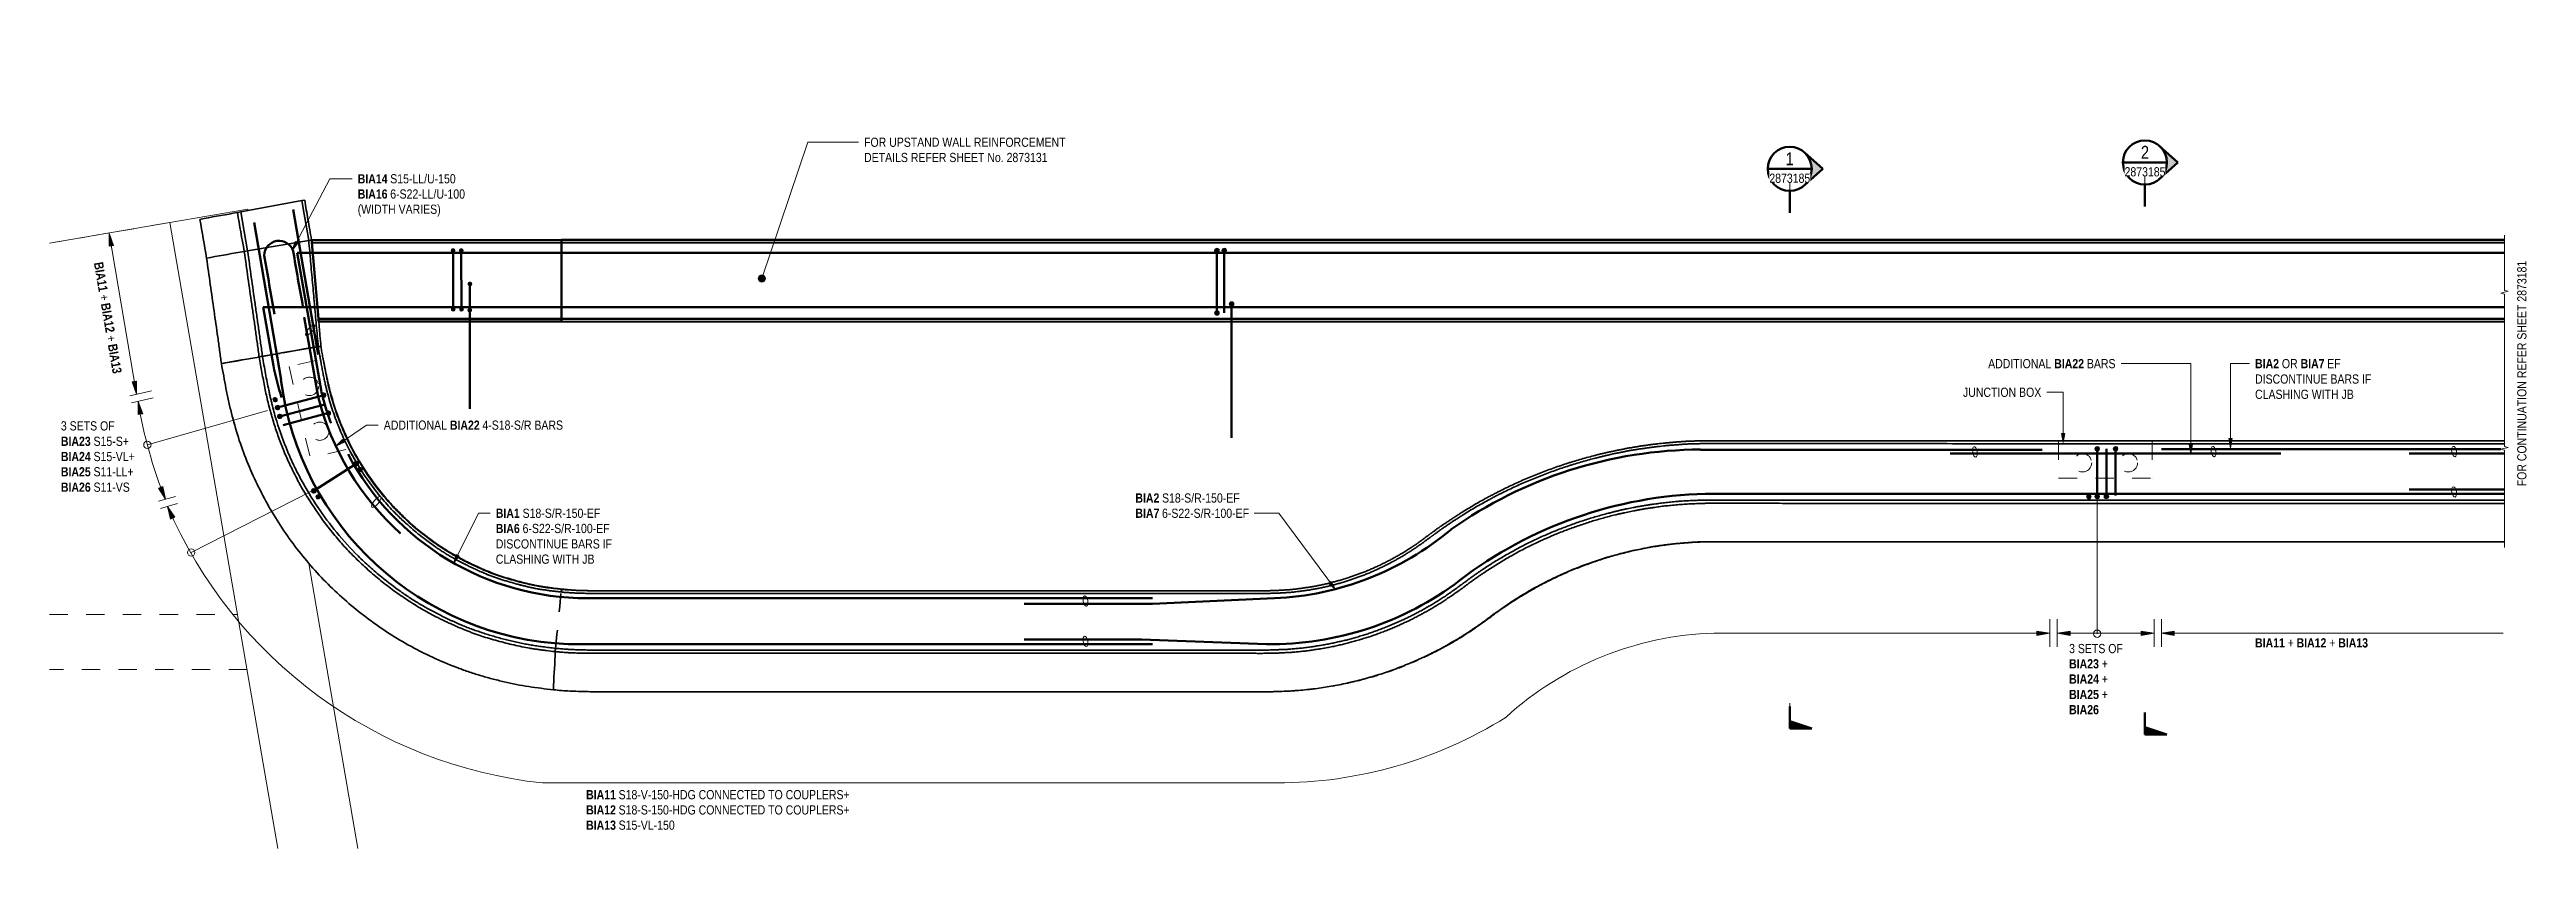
# Model space of a CAD drawing. Header units: metres. Extents: x 305 to 319, y 3 to 1214.
# Drawn here: x 304.93 to 318.42, y 1209.2 to 1213.56 of the extents above; entities outside this region: 3.
import ezdxf

# ---------------------------------------------------------------- set-up
doc = ezdxf.new("R2010")
doc.units = ezdxf.units.M
doc.linetypes.add('Dot_Section Line', pattern=[0.02, 0, -0.02])
doc.linetypes.add('JacobsDash', pattern=[0.0045, 0.003, -0.0015])
for name, color, linetype, lineweight in [('A-ANNO-NOTE', 7, 'Continuous', 9), ('A-DETL', 7, 'Continuous', 13), ('A-DETL-GENF', 7, 'Continuous', 9), ('A-FLOR', 7, 'Continuous', 50), ('A-FLOR-HDLN', 7, 'JacobsDash', 18), ('A-WALL', 7, 'Continuous', 50), ('G-ANNO-TEXT', 7, 'Continuous', 9), ('S-BEAM', 7, 'Continuous', 50), ('S-BEAM-HDLN', 7, 'JacobsDash', 18)]:
    doc.layers.add(name, color=color, linetype=linetype, lineweight=lineweight)
doc.layers.add('G-ANNO-SYMB', color=7, linetype='Continuous', lineweight=35, true_color=0x0080ff)
doc.styles.add('Arial Narrow', font='ARIALN.TTF', dxfattribs={"height": 0.05})
doc.styles.add('Arial Narrow_1', font='ARIALN.TTF', dxfattribs={"height": 0.07})
doc.styles.add('Arial Narrow_2', font='ARIALN.TTF', dxfattribs={"height": 0.0035})
doc.styles.add('Arial Narrow_3', font='ARIALN.TTF', dxfattribs={"height": 0.005})
doc.styles.add('Arial Narrow_B', font='ARIALNB.TTF', dxfattribs={"height": 0.05})

msp = doc.modelspace()

# ---------------------------------------------------------------- texts
at = {"layer": 'G-ANNO-TEXT', "insert": (304.991, 1211.531), "char_height": 0.05, "attachment_point": 1, "style": 'Arial Narrow', "bg_fill": 3, "box_fill_scale": 1, "bg_fill_color": 256, "bg_fill_transparency": 0}
msp.add_mtext('3 SETS OF', dxfattribs=at)
at = {"layer": 'G-ANNO-TEXT', "insert": (318.482, 2.661), "char_height": 0.0035, "attachment_point": 1, "style": 'Arial Narrow_2', "bg_fill": 3, "box_fill_scale": 1, "bg_fill_color": 256, "bg_fill_true_color": 13158600, "bg_fill_transparency": 0}
msp.add_mtext('1.', dxfattribs=at)

# ---------------------------------------------------------------- blocks, each defined once
blk = doc.blocks.new('North_Wall - North_Wall-6845343-DRG-2873181 - NORTHERN BARRIER - PLAN')
at = {"layer": 'A-WALL', "color": 252, "true_color": 0x888888}
for p, q in [((200.869, 1234.724), (211.413, 1235.647)), ((211.415, 1235.632), (200.87, 1234.709)), ((200.906, 1234.296), (211.451, 1235.218)), ((211.452, 1235.203), (200.907, 1234.281)), ((211.452, 1235.203), (200.907, 1234.281)), ((199.512, 1234.605), (200.869, 1234.724)), ((200.87, 1234.709), (199.515, 1234.591)), ((200.869, 1234.724), (200.87, 1234.709)), ((200.869, 1234.724), (200.87, 1234.709)), ((200.87, 1234.709), (200.906, 1234.296)), ((199.515, 1234.591), (199.588, 1234.18)), ((200.906, 1234.296), (199.588, 1234.18)), ((200.907, 1234.281), (199.591, 1234.166)), ((200.907, 1234.281), (199.591, 1234.166)), ((200.906, 1234.296), (200.907, 1234.288)), ((200.907, 1234.288), (200.907, 1234.281))]:
    blk.add_line(p, q, dxfattribs=at)
at = {"layer": 'A-WALL', "color": 252, "true_color": 0x888888, "flags": 128}
for points in [[(199.512, 1234.605), (199.514, 1234.598), (199.515, 1234.591)], [(199.588, 1234.18), (199.589, 1234.173), (199.591, 1234.166)]]:
    blk.add_lwpolyline(points, dxfattribs=at)
blk = doc.blocks.new('CS_DET_Rebar Combined - Multiple Bar-7550675-DRG-2873181 - NORTHERN BARRIER - PLAN')
at = {"layer": 'A-DETL-GENF'}
for points in [[(0.006, 0.011), (0.003, 0.012), (0, 0.012), (-0.003, 0.012), (-0.006, 0.011), (-0.009, 0.008), (-0.011, 0.006), (-0.012, 0.003), (-0.013, 0), (-0.012, -0.004), (-0.011, -0.006), (-0.009, -0.009), (-0.006, -0.011), (-0.003, -0.012), (0, -0.013), (0.003, -0.012), (0.006, -0.011), (0.009, -0.009), (0.011, -0.006), (0.012, -0.003), (0.012, 0), (0.012, 0.003), (0.011, 0.006), (0.009, 0.009)], [(0.281, 0.011), (0.278, 0.012), (0.275, 0.012), (0.272, 0.012), (0.269, 0.011), (0.266, 0.009), (0.264, 0.006), (0.263, 0.003), (0.262, 0), (0.263, -0.003), (0.264, -0.006), (0.266, -0.009), (0.269, -0.011), (0.272, -0.012), (0.275, -0.013), (0.278, -0.012), (0.281, -0.011), (0.284, -0.009), (0.286, -0.006), (0.287, -0.003), (0.287, 0), (0.287, 0.003), (0.286, 0.006), (0.284, 0.009)]]:
    blk.add_hatch(color=256, dxfattribs=at).paths.add_polyline_path(points)
at = {"layer": 'A-DETL-GENF', "lineweight": 50}
blk.add_line((0.012, 0), (0.262, 0), dxfattribs=at)
at = {"layer": 'A-DETL-GENF'}
for centre, start, end in [((0, 0), 360, 180), ((0, 0), 180, 360), ((0.275, 0), 360, 180), ((0.275, 0), 180, 360)]:
    blk.add_arc(centre, 0.0125, start, end, dxfattribs=at)
blk = doc.blocks.new('CS_DET_Rebar Combined - Multiple Bar-7743660-DRG-2873181 - NORTHERN BARRIER - PLAN')
at = {"layer": 'A-DETL-GENF'}
for points in [[(0.012, 0), (0.012, 0.003), (0.011, 0.006), (0.009, 0.009), (0.006, 0.011), (0.003, 0.012), (0, 0.012), (-0.003, 0.012), (-0.006, 0.011), (-0.009, 0.009), (-0.011, 0.006), (-0.012, 0.003), (-0.013, 0), (-0.012, -0.003), (-0.011, -0.006), (-0.009, -0.009), (-0.006, -0.011), (-0.003, -0.012), (0, -0.013), (0.003, -0.012), (0.006, -0.011), (0.009, -0.009), (0.011, -0.006), (0.012, -0.003)], [(0.272, 0), (0.272, 0.003), (0.271, 0.006), (0.269, 0.009), (0.266, 0.011), (0.263, 0.012), (0.26, 0.012), (0.257, 0.012), (0.254, 0.011), (0.251, 0.009), (0.249, 0.006), (0.248, 0.003), (0.247, 0), (0.248, -0.003), (0.249, -0.006), (0.251, -0.009), (0.254, -0.011), (0.257, -0.012), (0.26, -0.013), (0.263, -0.012), (0.266, -0.011), (0.269, -0.009), (0.271, -0.006), (0.272, -0.003)]]:
    blk.add_hatch(color=256, dxfattribs=at).paths.add_polyline_path(points)
at = {"layer": 'A-DETL-GENF', "lineweight": 50}
blk.add_line((0.012, 0), (0.247, 0), dxfattribs=at)
at = {"layer": 'A-DETL-GENF'}
for centre, start, end in [((0, 0), 360, 180), ((0, 0), 180, 360), ((0.26, 0), 360, 180), ((0.26, 0), 180, 360)]:
    blk.add_arc(centre, 0.0125, start, end, dxfattribs=at)
blk = doc.blocks.new('CS_DET_Rebar Combined - Multiple Bar-7743693-DRG-2873181 - NORTHERN BARRIER - PLAN')
at = {"layer": 'A-DETL-GENF'}
blk.add_hatch(color=256, dxfattribs=at).paths.add_polyline_path([(0.272, 0), (0.272, 0.003), (0.271, 0.006), (0.269, 0.009), (0.266, 0.011), (0.263, 0.012), (0.26, 0.013), (0.257, 0.012), (0.254, 0.011), (0.251, 0.009), (0.249, 0.006), (0.248, 0.003), (0.247, 0), (0.248, -0.003), (0.249, -0.006), (0.251, -0.009), (0.254, -0.011), (0.257, -0.012), (0.26, -0.012), (0.263, -0.012), (0.266, -0.011), (0.269, -0.009), (0.271, -0.006), (0.272, -0.003)])
at = {"layer": 'A-DETL-GENF', "lineweight": 50}
blk.add_line((0, 0), (0.247, 0), dxfattribs=at)
at = {"layer": 'A-DETL-GENF'}
for start, end in [(0, 180), (180, 360)]:
    blk.add_arc((0.26, 0), 0.0125, start, end, dxfattribs=at)
blk = doc.blocks.new('CS_DET_Rebar Combined - Multiple Bar-7573313-DRG-2873181 - NORTHERN BARRIER - PLAN')
at = {"layer": 'A-DETL-GENF'}
blk.add_hatch(color=256, dxfattribs=at).paths.add_polyline_path([(0.012, 0), (0.012, 0.003), (0.011, 0.006), (0.009, 0.009), (0.006, 0.011), (0.003, 0.012), (0, 0.012), (-0.003, 0.012), (-0.006, 0.011), (-0.009, 0.009), (-0.011, 0.006), (-0.012, 0.003), (-0.013, 0), (-0.012, -0.003), (-0.011, -0.006), (-0.009, -0.009), (-0.006, -0.011), (-0.003, -0.012), (0, -0.013), (0.003, -0.012), (0.006, -0.011), (0.009, -0.009), (0.011, -0.006), (0.012, -0.003)])
at = {"layer": 'A-DETL-GENF', "lineweight": 50}
blk.add_line((0.012, 0), (0.255, 0), dxfattribs=at)
at = {"layer": 'A-DETL-GENF'}
for start, end in [(360, 180), (180, 360)]:
    blk.add_arc((0, 0), 0.0125, start, end, dxfattribs=at)
blk = doc.blocks.new('CS_DET_BreakLine_ViewScale - CS_Std BreakLine-8618649-DRG-2873181 - NORTHERN BARRIER - PLAN')
at = {"layer": 'A-DETL-GENF'}
for p, q in [((0.51, 0), (-0.02, 0)), ((0.515, 0.02), (0.51, 0)), ((0.525, -0.02), (0.515, 0.02)), ((0.53, 0), (0.525, -0.02)), ((1.06, 0), (0.53, 0))]:
    blk.add_line(p, q, dxfattribs=at)
blk = doc.blocks.new('CS_DET_Rebar Tagging1 - Scale 20-7748757-DRG-2873181 - NORTHERN BARRIER - PLAN')
at = {"layer": 'A-DETL-GENF', "lineweight": 13}
blk.add_line((0, 0), (0.735, 0), dxfattribs=at)
blk.add_circle((0, 0), 0.02, dxfattribs=at)
blk = doc.blocks.new('CS_DET_BreakLine_ViewScale - CS_Std BreakLine-7751006-DRG-2873181 - NORTHERN BARRIER - PLAN')
at = {"layer": 'A-DETL-GENF'}
for p, q in [((0.28, 0), (-0.02, 0)), ((0.285, 0.02), (0.28, 0)), ((0.295, -0.02), (0.285, 0.02)), ((0.3, 0), (0.295, -0.02)), ((0.6, 0), (0.3, 0))]:
    blk.add_line(p, q, dxfattribs=at)
blk = doc.blocks.new('B_Det_Reinf_Bar Section_2D_Grey - Reo Dot_Scale 25_Cog End-7826873-DRG-2873181 - NORTHERN BARRIER - PLAN')
at = {"layer": 'A-DETL-GENF', "true_color": 0xafafaf}
blk.add_hatch(color=253, dxfattribs=at).paths.add_polyline_path([(-0.006, -0.011), (-0.003, -0.012), (0, -0.012), (0.003, -0.012), (0.006, -0.011), (0.009, -0.009), (0.011, -0.006), (0.012, -0.003), (0.013, 0), (0.012, 0.003), (0.011, 0.006), (0.009, 0.009), (0.006, 0.011), (0.003, 0.012), (0, 0.013), (-0.003, 0.012), (-0.006, 0.011), (-0.009, 0.009), (-0.011, 0.006), (-0.012, 0.003), (-0.012, 0), (-0.012, -0.003), (-0.011, -0.006), (-0.009, -0.009)])
blk = doc.blocks.new('B_Det_Reinf_Bar Section_2D_Grey - Reo Dot_Scale 25_Cog End-6572821-DRG-2873181 - NORTHERN BARRIER - PLAN')
at = {"layer": 'A-DETL-GENF', "true_color": 0xafafaf}
blk.add_hatch(color=253, dxfattribs=at).paths.add_polyline_path([(0, -0.012), (0.003, -0.012), (0.006, -0.011), (0.009, -0.009), (0.011, -0.006), (0.012, -0.003), (0.013, 0), (0.012, 0.004), (0.01, 0.007), (0.009, 0.009), (0.006, 0.011), (0.003, 0.012), (0, 0.013), (-0.003, 0.012), (-0.006, 0.011), (-0.009, 0.009), (-0.011, 0.006), (-0.012, 0.003), (-0.012, 0), (-0.012, -0.003), (-0.011, -0.006), (-0.009, -0.009), (-0.006, -0.011), (-0.003, -0.012)])
blk = doc.blocks.new('CS_DET_Rebar Combined_Grey - Multiple Bar-8793043-DRG-2873181 - NORTHERN BARRIER - PLAN')
at = {"layer": 'A-DETL-GENF', "true_color": 0xafafaf}
blk.add_hatch(color=253, dxfattribs=at).paths.add_polyline_path([(0.012, 0), (0.012, 0.003), (0.011, 0.006), (0.009, 0.009), (0.006, 0.011), (0.003, 0.012), (0, 0.012), (-0.003, 0.012), (-0.006, 0.011), (-0.009, 0.009), (-0.011, 0.006), (-0.012, 0.003), (-0.013, 0), (-0.012, -0.003), (-0.011, -0.006), (-0.009, -0.009), (-0.006, -0.011), (-0.003, -0.012), (0, -0.013), (0.003, -0.012), (0.006, -0.011), (0.009, -0.009), (0.011, -0.006), (0.012, -0.003)])
at = {"layer": 'A-DETL-GENF', "color": 253, "lineweight": 50, "true_color": 0xafafaf}
blk.add_line((0.012, 0), (0.73, 0), dxfattribs=at)
at = {"layer": 'A-DETL-GENF', "color": 253, "true_color": 0xafafaf}
for start, end in [(0, 180), (180, 360)]:
    blk.add_arc((0, 0), 0.0125, start, end, dxfattribs=at)
blk = doc.blocks.new('CS_DET_Rebar Combined_Grey - Multiple Bar-8793007-DRG-2873181 - NORTHERN BARRIER - PLAN')
at = {"layer": 'A-DETL-GENF', "true_color": 0xafafaf}
blk.add_hatch(color=253, dxfattribs=at).paths.add_polyline_path([(0.012, 0), (0.012, 0.003), (0.011, 0.006), (0.009, 0.009), (0.006, 0.011), (0.003, 0.012), (0, 0.012), (-0.003, 0.012), (-0.006, 0.011), (-0.009, 0.009), (-0.011, 0.006), (-0.012, 0.003), (-0.013, 0), (-0.012, -0.003), (-0.011, -0.006), (-0.009, -0.009), (-0.006, -0.011), (-0.003, -0.012), (0, -0.013), (0.003, -0.012), (0.006, -0.011), (0.009, -0.009), (0.011, -0.006), (0.012, -0.003)])
at = {"layer": 'A-DETL-GENF', "color": 253, "lineweight": 50, "true_color": 0xafafaf}
blk.add_line((0.013, 0), (0.34, 0), dxfattribs=at)
at = {"layer": 'A-DETL-GENF', "color": 253, "true_color": 0xafafaf}
for start, end in [(360, 180), (180, 360)]:
    blk.add_arc((0, 0), 0.0125, start, end, dxfattribs=at)
blk = doc.blocks.new('CS_DET_Rebar Combined_Grey - Multiple Bar-8792966-DRG-2873181 - NORTHERN BARRIER - PLAN')
at = {"layer": 'A-DETL-GENF', "true_color": 0xafafaf}
for points in [[(0.012, 0), (0.012, 0.003), (0.011, 0.006), (0.009, 0.009), (0.006, 0.011), (0.003, 0.012), (0, 0.012), (-0.003, 0.012), (-0.006, 0.011), (-0.009, 0.009), (-0.011, 0.006), (-0.012, 0.003), (-0.013, 0), (-0.012, -0.003), (-0.011, -0.006), (-0.009, -0.009), (-0.006, -0.011), (-0.003, -0.012), (0, -0.013), (0.003, -0.012), (0.006, -0.011), (0.009, -0.009), (0.011, -0.006), (0.012, -0.003)], [(0.352, 0), (0.352, 0.003), (0.351, 0.006), (0.349, 0.009), (0.346, 0.011), (0.343, 0.012), (0.34, 0.012), (0.337, 0.012), (0.334, 0.011), (0.331, 0.009), (0.329, 0.006), (0.328, 0.003), (0.327, 0), (0.328, -0.003), (0.329, -0.006), (0.331, -0.009), (0.334, -0.011), (0.337, -0.012), (0.34, -0.013), (0.343, -0.012), (0.346, -0.011), (0.349, -0.009), (0.351, -0.006), (0.352, -0.003)]]:
    blk.add_hatch(color=253, dxfattribs=at).paths.add_polyline_path(points)
at = {"layer": 'A-DETL-GENF', "color": 253, "lineweight": 50, "true_color": 0xafafaf}
blk.add_line((0.012, 0), (0.327, 0), dxfattribs=at)
at = {"layer": 'A-DETL-GENF', "color": 253, "true_color": 0xafafaf}
for centre, start, end in [((0, 0), 0, 180), ((0.34, 0), 0, 180), ((0.34, 0), 180, 360), ((0, 0), 180, 360)]:
    blk.add_arc(centre, 0.0125, start, end, dxfattribs=at)
blk = doc.blocks.new('CS_DET_Rebar Tagging1 - Scale 20-9212206-DRG-2873181 - NORTHERN BARRIER - PLAN')
at = {"layer": 'A-DETL-GENF', "lineweight": 13}
blk.add_line((0, 0), (0.68, 0), dxfattribs=at)
blk.add_circle((0, 0), 0.02, dxfattribs=at)
blk = doc.blocks.new('WGA_GAN_Dot - Dot_Symbol-7573409-DRG-2873181 - NORTHERN BARRIER - PLAN')
at = {"layer": 'A-ANNO-NOTE', "lineweight": 13}
h = blk.add_hatch(color=256, dxfattribs=at)
edge = h.paths.add_edge_path()
edge.add_arc((0, 0), 0.0006, 0, 180)
edge.add_arc((0, 0), 0.0006, 180, 360)
at = {"layer": 'A-ANNO-NOTE'}
for start, end in [(360, 180), (180, 360)]:
    blk.add_arc((0, 0), 0.0006, start, end, dxfattribs=at)
blk = doc.blocks.new('CS_Arrowhead - CS_Arrowhead-2458042-DRG-2873181 - NORTHERN BARRIER - PLAN')
at = {"layer": 'A-ANNO-NOTE'}
blk.add_hatch(color=256, dxfattribs=at).paths.add_polyline_path([(0.0035, 0.00062), (0.0035, -0.00062), (0, 0)])
at = {"layer": 'A-ANNO-NOTE', "lineweight": 13}
for p, q in [((0.0035, 0.00062), (0, 0)), ((0, 0), (0.0035, -0.00062)), ((0.0035, -0.00062), (0.0035, 0.00062))]:
    blk.add_line(p, q, dxfattribs=at)
blk = doc.blocks.new('CS_Arrowhead - CS_Arrowhead-6323874-DRG-2873181 - NORTHERN BARRIER - PLAN')
at = {"layer": 'A-ANNO-NOTE'}
blk.add_hatch(color=256, dxfattribs=at).paths.add_polyline_path([(0.0035, -0.00062), (0, 0), (0.0035, 0.00062)])
at = {"layer": 'A-ANNO-NOTE', "lineweight": 13}
for p, q in [((0.0035, 0.00062), (0, 0)), ((0.0035, -0.00062), (0.0035, 0.00062)), ((0, 0), (0.0035, -0.00062))]:
    blk.add_line(p, q, dxfattribs=at)
blk = doc.blocks.new('Section - sectionTail-4870194-DRG-2873181 - NORTHERN BARRIER - PLAN')
at = {"layer": 'G-ANNO-SYMB', "lineweight": 9}
blk.add_hatch(color=7, dxfattribs=at).paths.add_polyline_path([(-0.006, 0.006), (-0.004, 0), (-0.006, 0)])
at = {"layer": 'G-ANNO-SYMB', "color": 7, "lineweight": 50}
for p, q in [((-0.006, 0.006), (-0.006, 0)), ((-0.004, 0), (-0.006, 0.006)), ((-0.006, 0), (-0.004, 0)), ((-0.006, 0), (0, 0))]:
    blk.add_line(p, q, dxfattribs=at)
blk = doc.blocks.new('Section - SectionHead-4898858-DRG-2873181 - NORTHERN BARRIER - PLAN')
at = {"layer": 'G-ANNO-SYMB', "lineweight": 9}
h = blk.add_hatch(color=7, dxfattribs=at)
edge = h.paths.add_edge_path()
edge.add_line((-0.002, 0.009), (0.00247, 0.004))
edge.add_arc((-0.002, 0), 0.006, 41.82771, 138.17229)
edge.add_line((-0.00647, 0.004), (-0.002, 0.009))
at = {"layer": 'G-ANNO-SYMB', "color": 7, "lineweight": 50}
for p, q in [((-0.002, 0.009), (-0.00647, 0.004)), ((0.00247, 0.004), (-0.002, 0.009)), ((0.004, 0), (0.01, 0))]:
    blk.add_line(p, q, dxfattribs=at)
for start, end in [(360, 180), (180, 360)]:
    blk.add_arc((-0.002, 0), 0.006, start, end, dxfattribs=at)

# ---------------------------------------------------------------- hatches: boundary and pattern name
at = {"layer": 'G-ANNO-TEXT'}
for points in [[(306.251, 1212.462), (306.282, 1212.502), (306.267, 1212.51)], [(315.897, 1211.415), (315.906, 1211.465), (315.888, 1211.465)], [(306.489, 1211.396), (306.535, 1211.417), (306.525, 1211.432)], [(316.593, 1211.355), (316.602, 1211.405), (316.584, 1211.405)], [(316.809, 1211.387), (316.818, 1211.437), (316.8, 1211.437)], [(307.13, 1210.757), (307.16, 1210.798), (307.145, 1210.806)], [(311.934, 1210.614), (311.911, 1210.659), (311.897, 1210.648)]]:
    msp.add_hatch(color=256, dxfattribs=at).paths.add_polyline_path(points)
h = msp.add_hatch(color=256, dxfattribs=at)
edge = h.paths.add_edge_path()
edge.add_arc((308.809, 1212.309), 0.02, 0, 360)

# ---------------------------------------------------------------- linework, layer by layer
at = {"layer": 'A-DETL', "lineweight": 50}
for p, q in [((306.393, 1211.895), (306.257, 1212.685)), ((306.043, 1212.614), (306.19, 1211.757)), ((306.392, 1211.665), (306.317, 1212.099)), ((313.922, 1211.376), (315.783, 1211.376)), ((315.283, 1211.356), (317.083, 1211.356)), ((316.433, 1211.379), (318.282, 1211.379)), ((317.783, 1211.356), (318.302, 1211.356)), ((313.949, 1211.135), (318.302, 1211.135)), ((317.783, 1211.16), (318.302, 1211.16)), ((307.858, 1210.567), (310.938, 1210.567)), ((310.238, 1210.537), (310.938, 1210.537)), ((310.938, 1210.537), (311.602, 1210.567)), ((310.938, 1210.317), (307.755, 1210.317)), ((310.878, 1210.342), (310.238, 1210.342)), ((310.878, 1210.342), (311.558, 1210.317))]:
    msp.add_line(p, q, dxfattribs=at)
at = {"layer": 'A-DETL'}
for p, q in [((305.182, 1212.545), (305.33, 1212.571)), ((305.403, 1211.678), (305.254, 1212.556)), ((305.484, 1211.697), (305.367, 1211.67)), ((305.493, 1211.658), (305.376, 1211.631)), ((305.615, 1211.122), (305.522, 1211.095)), ((305.626, 1211.083), (305.533, 1211.056)), ((313.994, 1210.376), (315.825, 1210.376)), ((315.825, 1210.303), (315.825, 1210.453)), ((315.865, 1210.303), (315.865, 1210.453)), ((315.865, 1210.376), (316.393, 1210.376)), ((316.393, 1210.303), (316.393, 1210.453)), ((316.433, 1210.303), (316.433, 1210.453)), ((316.433, 1210.376), (318.294, 1210.376)), ((307.614, 1209.561), (311.614, 1209.561))]:
    msp.add_line(p, q, dxfattribs=at)
at = {"layer": 'A-DETL', "color": 253, "lineweight": 50, "true_color": 0xafafaf}
for p, q in [((311.327, 1212.448), (306.278, 1212.448)), ((306.41, 1211.691), (306.278, 1212.448)), ((307.127, 1212.449), (307.128, 1212.153)), ((307.172, 1212.449), (307.173, 1212.153)), ((318.302, 1212.448), (311.329, 1212.448)), ((307.219, 1212.149), (307.219, 1212.267)), ((306.093, 1212.153), (307.173, 1212.153)), ((306.149, 1211.833), (306.093, 1212.153)), ((307.175, 1212.153), (318.302, 1212.153)), ((307.219, 1211.599), (307.219, 1212.124))]:
    msp.add_line(p, q, dxfattribs=at)
at = {"layer": 'A-DETL', "linetype": 'JacobsDash', "lineweight": 18}
for p, q in [((306.38, 1211.862), (306.234, 1211.829)), ((306.234, 1211.829), (306.349, 1211.332)), ((306.543, 1211.377), (306.349, 1211.332)), ((315.873, 1211.421), (315.873, 1211.221)), ((316.383, 1211.421), (316.383, 1211.221)), ((315.873, 1211.221), (316.383, 1211.221))]:
    msp.add_line(p, q, dxfattribs=at)
at = {"layer": 'A-DETL', "color": 143, "linetype": 'JacobsDash', "true_color": 0x78aac8}
for centre in [(306.345, 1211.721), (306.401, 1211.477), (316.003, 1211.305), (316.253, 1211.305)]:
    msp.add_circle(centre, 0.05, dxfattribs=at)
at = {"layer": 'A-DETL', "lineweight": 50}
for centre, radius, start, end in [((306.18, 1212.433), 0.081, 18.2992, 179.1747), ((324.488, 1215.513), 18.645, 189.5037, 190.5004), ((324.647, 1215.527), 18.645, 189.4726, 190.4233), ((307.825, 1211.963), 1.648, 187.1872, 267.5608), ((307.858, 1212.041), 1.514, 194.397, 227.7869), ((307.858, 1212.041), 1.474, 207.9011, 270), ((313.932, 1209.006), 2.371, 90.2282, 125.2884), ((314.01, 1208.825), 2.312, 91.5162, 127.2886), ((311.529, 1212.175), 1.61, 272.5856, 309.9208), ((311.582, 1212.014), 1.697, 269.1851, 307.2886)]:
    msp.add_arc(centre, radius, start, end, dxfattribs=at)
at = {"layer": 'A-DETL', "color": 253, "lineweight": 50, "true_color": 0xafafaf}
for centre, radius, start, end in [((307.858, 1212.188), 1.746, 191.7419, 197.5836), ((307.873, 1212.048), 1.506, 193.7432, 194.0896), ((307.873, 1212.048), 1.506, 194.8994, 197.8637), ((307.873, 1212.048), 1.506, 198.7631, 200.5318)]:
    msp.add_arc(centre, radius, start, end, dxfattribs=at)
at = {"layer": 'A-DETL'}
for centre, radius, start, end in [((307.945, 1212.057), 2.568, 189.3794, 201.7505), ((307.885, 1212.066), 2.52, 203.3508, 263.8222), ((314.05, 1208.611), 1.767, 91.8012, 132.1988), ((311.614, 1211.919), 2.358, 270, 302)]:
    msp.add_arc(centre, radius, start, end, dxfattribs=at)
for centre, major_axis, ratio in [((306.349, 1212.027), (0.024, 0.0286), 0.335161), ((315.417, 1211.364), (-0.005, 0.0283), 0.434783), ((316.717, 1211.366), (-0.005, 0.0283), 0.434783), ((318.027, 1211.366), (-0.005, 0.0283), 0.434783), ((306.709, 1211.091), (0.024, 0.0286), 0.335161), ((318.027, 1211.146), (-0.005, 0.0283), 0.434783), ((310.572, 1210.552), (-0.005, 0.0283), 0.434783), ((310.572, 1210.332), (-0.005, 0.0283), 0.434783)]:
    msp.add_ellipse(centre, major_axis=major_axis, ratio=ratio, dxfattribs=at)
at = {"layer": 'A-FLOR', "color": 252, "lineweight": 35, "true_color": 0x888888}
for p, q in [((305.953, 1212.668), (305.971, 1212.672)), ((305.971, 1212.672), (306.304, 1212.733)), ((306.304, 1212.733), (306.319, 1212.735)), ((306.007, 1212.459), (305.99, 1212.456)), ((306.008, 1212.459), (306.007, 1212.459)), ((306.341, 1212.516), (306.008, 1212.459)), ((306.341, 1212.516), (306.274, 1212.505)), ((306.356, 1212.519), (306.341, 1212.516)), ((306.341, 1212.516), (306.341, 1212.516)), ((306.193, 1211.903), (306.392, 1211.937)), ((306.392, 1211.937), (306.407, 1211.939)), ((306.409, 1211.931), (306.408, 1211.937)), ((305.865, 1211.845), (305.882, 1211.848)), ((305.886, 1211.849), (305.888, 1211.849)), ((307.716, 1210.601), (307.717, 1210.616)), ((307.718, 1210.616), (307.733, 1210.616)), ((307.684, 1210.276), (307.685, 1210.294)), ((307.901, 1210.058), (307.904, 1210.058))]:
    msp.add_line(p, q, dxfattribs=at)
at = {"layer": 'A-FLOR', "color": 252, "lineweight": 35, "true_color": 0x888888, "flags": 128}
for points in [[(305.953, 1212.668), (305.93, 1212.664), (305.908, 1212.66), (305.885, 1212.656), (305.862, 1212.652), (305.839, 1212.648), (305.817, 1212.644), (305.794, 1212.639), (305.771, 1212.635), (305.748, 1212.631)], [(306.007, 1212.459), (305.989, 1212.565), (305.971, 1212.672)], [(306.341, 1212.516), (306.329, 1212.588), (306.317, 1212.66), (306.304, 1212.733)], [(305.785, 1212.42), (305.807, 1212.424), (305.83, 1212.428), (305.853, 1212.432), (305.876, 1212.436), (305.899, 1212.44), (305.921, 1212.444), (305.944, 1212.448), (305.967, 1212.452), (305.99, 1212.456)], [(305.865, 1211.845), (305.888, 1211.849), (305.911, 1211.853), (305.934, 1211.857), (305.957, 1211.861), (305.98, 1211.865), (306.003, 1211.869), (306.025, 1211.873), (306.048, 1211.877), (306.071, 1211.881)], [(306.089, 1211.884), (306.08, 1211.883), (306.071, 1211.881)], [(306.089, 1211.884), (306.165, 1211.898), (306.193, 1211.903)], [(306.201, 1211.904), (306.241, 1211.911), (306.317, 1211.925), (306.393, 1211.938)], [(306.407, 1211.941), (306.4, 1211.939), (306.393, 1211.938)], [(306.408, 1211.941), (306.408, 1211.941), (306.408, 1211.941), (306.408, 1211.941), (306.408, 1211.941), (306.408, 1211.941)], [(307.674, 1210.068), (307.675, 1210.092), (307.676, 1210.115), (307.677, 1210.138), (307.678, 1210.161), (307.679, 1210.184), (307.681, 1210.207), (307.682, 1210.23), (307.683, 1210.253), (307.684, 1210.276)]]:
    msp.add_lwpolyline(points, dxfattribs=at)
at = {"layer": 'A-FLOR', "color": 252, "lineweight": 35, "true_color": 0x888888}
for points, knots in [([(305.99, 1212.456), (305.99, 1212.456), (305.977, 1212.527), (305.965, 1212.598), (305.953, 1212.668)], [-0.06389148, -0.06389148, -0.06389148, -0.06389148, -0.063469, -0.00278123, -0.00278123, -0.00278123, -0.00278123]), ([(306.319, 1212.735), (306.325, 1212.7), (306.337, 1212.629), (306.35, 1212.557), (306.356, 1212.519), (306.356, 1212.519)], [0.00174351, 0.00174351, 0.00174351, 0.00174351, 0.0317345, 0.063469, 0.06386792, 0.06386792, 0.06386792, 0.06386792]), ([(305.785, 1212.42), (305.791, 1212.372), (305.805, 1212.276), (305.825, 1212.133), (305.842, 1212.013), (305.856, 1211.917), (305.862, 1211.869), (305.865, 1211.845)], [0, 0, 0, 0, 0.25, 0.5, 0.75, 0.875, 1, 1, 1, 1]), ([(306.071, 1211.881), (306.068, 1211.905), (306.061, 1211.953), (306.051, 1212.025), (306.041, 1212.097), (306.027, 1212.193), (306.01, 1212.312), (305.997, 1212.408), (305.99, 1212.456)], [-1, -1, -1, -1, -0.875, -0.75, -0.625, -0.5, -0.25, 0, 0, 0, 0]), ([(306.008, 1212.459), (306.015, 1212.411), (306.028, 1212.315), (306.045, 1212.196), (306.059, 1212.1), (306.069, 1212.028), (306.079, 1211.956), (306.086, 1211.908), (306.089, 1211.884)], [0, 0, 0, 0, 0.25, 0.5, 0.625, 0.75, 0.875, 1, 1, 1, 1]), ([(306.393, 1211.938), (306.391, 1211.957), (306.388, 1211.996), (306.382, 1212.054), (306.377, 1212.113), (306.372, 1212.17), (306.367, 1212.228), (306.362, 1212.285), (306.356, 1212.343), (306.35, 1212.42), (306.345, 1212.478), (306.341, 1212.516)], [0, 0, 0, 0, 0.1, 0.2, 0.3, 0.4, 0.5, 0.6, 0.7, 0.8, 1, 1, 1, 1]), ([(306.356, 1212.519), (306.359, 1212.48), (306.364, 1212.422), (306.371, 1212.346), (306.376, 1212.288), (306.382, 1212.23), (306.387, 1212.173), (306.392, 1212.115), (306.396, 1212.067), (306.4, 1212.028), (306.403, 1211.989), (306.406, 1211.96), (306.407, 1211.941)], [0, 0, 0, 0, 0.2, 0.3, 0.4, 0.5, 0.6, 0.7, 0.8, 0.85, 0.9, 1, 1, 1, 1]), ([(307.684, 1210.276), (307.667, 1210.278), (307.643, 1210.281), (307.612, 1210.285), (307.589, 1210.288), (307.568, 1210.291), (307.538, 1210.296), (307.502, 1210.303), (307.458, 1210.312), (307.414, 1210.323), (307.37, 1210.335), (307.326, 1210.347), (307.283, 1210.361), (307.247, 1210.373), (307.22, 1210.383), (307.193, 1210.394), (307.165, 1210.405), (307.138, 1210.417), (307.117, 1210.427), (307.096, 1210.436), (307.075, 1210.446), (307.054, 1210.456), (307.027, 1210.47), (306.994, 1210.488), (306.955, 1210.509), (306.917, 1210.533), (306.879, 1210.557), (306.829, 1210.59), (306.768, 1210.635), (306.697, 1210.692), (306.63, 1210.753), (306.565, 1210.816), (306.504, 1210.883), (306.428, 1210.976), (306.358, 1211.076), (306.296, 1211.18), (306.256, 1211.257), (306.221, 1211.332), (306.19, 1211.406), (306.163, 1211.481), (306.14, 1211.557), (306.122, 1211.621), (306.11, 1211.673), (306.102, 1211.713), (306.094, 1211.754), (306.086, 1211.796), (306.079, 1211.839), (306.074, 1211.867), (306.071, 1211.881)], [0, 0, 0, 0, 0.0185185, 0.0277778, 0.037037, 0.0462963, 0.0555556, 0.0740741, 0.0925926, 0.1111111, 0.1296296, 0.1481481, 0.1666667, 0.1851852, 0.1944444, 0.2037037, 0.2222222, 0.2314815, 0.2407407, 0.25, 0.2592593, 0.2685185, 0.2777778, 0.2962963, 0.3148148, 0.3333333, 0.3518519, 0.3703704, 0.4074074, 0.4444444, 0.4814815, 0.5185185, 0.5555556, 0.5925926, 0.6666667, 0.7037037, 0.7407407, 0.7731481, 0.8055556, 0.837963, 0.8703704, 0.9027778, 0.9189815, 0.9351852, 0.9513889, 0.9675926, 0.9837963, 0.9997339, 0.9997339, 0.9997339, 0.9997339]), ([(306.089, 1211.884), (306.092, 1211.869), (306.097, 1211.837), (306.106, 1211.79), (306.114, 1211.744), (306.122, 1211.707), (306.128, 1211.678), (306.133, 1211.657), (306.138, 1211.636), (306.145, 1211.608), (306.154, 1211.573), (306.179, 1211.489), (306.213, 1211.394), (306.26, 1211.289), (306.313, 1211.186), (306.388, 1211.062), (306.492, 1210.923), (306.588, 1210.817), (306.673, 1210.737), (306.749, 1210.672), (306.824, 1210.615), (306.895, 1210.567), (306.941, 1210.538), (306.978, 1210.517), (307.006, 1210.502), (307.034, 1210.487), (307.063, 1210.472), (307.088, 1210.46), (307.108, 1210.45), (307.123, 1210.443), (307.138, 1210.437), (307.153, 1210.43), (307.168, 1210.423), (307.183, 1210.417), (307.197, 1210.411), (307.212, 1210.406), (307.226, 1210.4), (307.246, 1210.393), (307.271, 1210.384), (307.302, 1210.374), (307.333, 1210.364), (307.364, 1210.355), (307.396, 1210.346), (307.428, 1210.338), (307.459, 1210.331), (307.491, 1210.324), (307.522, 1210.317), (307.548, 1210.313), (307.569, 1210.309), (307.584, 1210.307), (307.6, 1210.305), (307.622, 1210.302), (307.65, 1210.298), (307.673, 1210.296), (307.685, 1210.294)], [0.0002359, 0.0002359, 0.0002359, 0.0002359, 0.0178571, 0.0357143, 0.0535714, 0.0714286, 0.0803571, 0.0892857, 0.0982143, 0.1071429, 0.125, 0.1428571, 0.2142857, 0.25, 0.2857143, 0.3571429, 0.4285714, 0.5, 0.5357143, 0.5714286, 0.625, 0.6517857, 0.6785714, 0.6919643, 0.7053571, 0.71875, 0.7321429, 0.7455357, 0.7522321, 0.7589286, 0.765625, 0.7723214, 0.7790179, 0.7857143, 0.7924107, 0.7991071, 0.8058036, 0.8125, 0.8258929, 0.8392857, 0.8526786, 0.8660714, 0.8794643, 0.8928571, 0.90625, 0.9196429, 0.9330357, 0.9464286, 0.953125, 0.9598214, 0.9665179, 0.9732143, 0.9866071, 1, 1, 1, 1]), ([(306.392, 1211.937), (306.394, 1211.926), (306.398, 1211.905), (306.403, 1211.878), (306.407, 1211.858), (306.41, 1211.837), (306.415, 1211.812), (306.42, 1211.784), (306.426, 1211.758), (306.43, 1211.737), (306.434, 1211.721), (306.438, 1211.705), (306.443, 1211.685), (306.452, 1211.653), (306.463, 1211.613), (306.479, 1211.567), (306.496, 1211.521), (306.514, 1211.476), (306.541, 1211.417), (306.568, 1211.363), (306.591, 1211.324), (306.597, 1211.313)], [0, 0, 0, 0, 0.0121951, 0.0243902, 0.0304878, 0.0365854, 0.0487805, 0.0609756, 0.0731707, 0.0853659, 0.0914634, 0.097561, 0.1097561, 0.1219512, 0.1463415, 0.1707317, 0.195122, 0.2195122, 0.2439024, 0.2926829, 0.3112094, 0.3112094, 0.3112094, 0.3112094]), ([(306.408, 1211.937), (306.409, 1211.927), (306.413, 1211.907), (306.417, 1211.882), (306.421, 1211.862), (306.425, 1211.842), (306.429, 1211.818), (306.435, 1211.79), (306.44, 1211.764), (306.445, 1211.74), (306.45, 1211.717), (306.456, 1211.694), (306.464, 1211.663), (306.476, 1211.625), (306.49, 1211.579), (306.507, 1211.535), (306.524, 1211.491), (306.543, 1211.449), (306.563, 1211.406), (306.585, 1211.365), (306.608, 1211.323), (306.633, 1211.283), (306.658, 1211.243), (306.685, 1211.204), (306.714, 1211.167), (306.753, 1211.118), (306.794, 1211.071), (306.837, 1211.027), (306.871, 1210.994), (306.906, 1210.962), (306.943, 1210.932), (306.98, 1210.903), (307.017, 1210.875), (307.056, 1210.848), (307.095, 1210.823), (307.128, 1210.804), (307.154, 1210.789), (307.174, 1210.778), (307.195, 1210.767), (307.213, 1210.758), (307.228, 1210.751), (307.239, 1210.746), (307.25, 1210.741), (307.262, 1210.735), (307.274, 1210.73), (307.285, 1210.725), (307.295, 1210.72), (307.309, 1210.715), (307.323, 1210.709), (307.335, 1210.704), (307.349, 1210.699), (307.366, 1210.693), (307.384, 1210.687), (307.399, 1210.682), (307.414, 1210.677), (307.433, 1210.671), (307.456, 1210.665), (307.48, 1210.658), (307.503, 1210.652), (307.527, 1210.647), (307.55, 1210.641), (307.572, 1210.637), (307.591, 1210.633), (307.605, 1210.631), (307.616, 1210.629), (307.625, 1210.627), (307.632, 1210.626), (307.639, 1210.625), (307.649, 1210.624), (307.661, 1210.622), (307.674, 1210.621), (307.692, 1210.619), (307.707, 1210.617), (307.717, 1210.616)], [0.0008567, 0.0008567, 0.0008567, 0.0008567, 0.0119048, 0.0238095, 0.0297619, 0.0357143, 0.047619, 0.0595238, 0.0714286, 0.0833333, 0.0952381, 0.1071429, 0.1190476, 0.1428571, 0.1666667, 0.1904762, 0.2142857, 0.2380952, 0.2619048, 0.2857143, 0.3095238, 0.3333333, 0.3571429, 0.3809524, 0.4047619, 0.4285714, 0.4761905, 0.5, 0.5238095, 0.547619, 0.5714286, 0.5952381, 0.6190476, 0.6428571, 0.6666667, 0.6904762, 0.702381, 0.7142857, 0.7261905, 0.7380952, 0.7440476, 0.75, 0.7559524, 0.7619048, 0.7678571, 0.7738095, 0.7797619, 0.7857143, 0.797619, 0.8035714, 0.8095238, 0.8214286, 0.8333333, 0.8392857, 0.8452381, 0.8571429, 0.8690476, 0.8809524, 0.8928571, 0.9047619, 0.9166667, 0.9285714, 0.9404762, 0.9464286, 0.952381, 0.9583333, 0.9613095, 0.9642857, 0.9702381, 0.9761905, 0.9821429, 0.9880952, 1, 1, 1, 1]), ([(306.419, 1211.875), (306.421, 1211.865), (306.425, 1211.844), (306.43, 1211.816), (306.436, 1211.788), (306.44, 1211.766), (306.444, 1211.75), (306.447, 1211.738), (306.45, 1211.726), (306.453, 1211.711), (306.458, 1211.691), (306.467, 1211.66), (306.478, 1211.622), (306.493, 1211.577), (306.51, 1211.532), (306.528, 1211.489), (306.547, 1211.446), (306.567, 1211.404), (306.596, 1211.348), (306.637, 1211.28), (306.69, 1211.202), (306.738, 1211.14), (306.779, 1211.093), (306.81, 1211.058), (306.843, 1211.025), (306.888, 1210.982), (306.936, 1210.94), (306.986, 1210.902), (307.023, 1210.874), (307.062, 1210.847), (307.101, 1210.822), (307.141, 1210.799), (307.173, 1210.781), (307.201, 1210.767), (307.222, 1210.757), (307.24, 1210.748), (307.256, 1210.741), (307.271, 1210.734), (307.29, 1210.725), (307.312, 1210.716), (307.332, 1210.708), (307.348, 1210.702), (307.362, 1210.697), (307.375, 1210.692), (307.393, 1210.686), (307.415, 1210.679), (307.438, 1210.672), (307.461, 1210.665), (307.484, 1210.659), (307.508, 1210.653), (307.531, 1210.647), (307.554, 1210.642), (307.577, 1210.637), (307.599, 1210.633), (307.617, 1210.63), (307.631, 1210.628), (307.641, 1210.627), (307.648, 1210.626), (307.655, 1210.625), (307.668, 1210.623), (307.689, 1210.62), (307.708, 1210.618), (307.718, 1210.617)], [0.0238095, 0.0238095, 0.0238095, 0.0238095, 0.0357143, 0.047619, 0.0595238, 0.0714286, 0.077381, 0.0833333, 0.0892857, 0.0952381, 0.1071429, 0.1190476, 0.1428571, 0.1666667, 0.1904762, 0.2142857, 0.2380952, 0.2619048, 0.2857143, 0.3333333, 0.3809524, 0.4285714, 0.452381, 0.4761905, 0.5, 0.5238095, 0.5714286, 0.5952381, 0.6190476, 0.6428571, 0.6666667, 0.6904762, 0.7142857, 0.7261905, 0.7380952, 0.75, 0.7559524, 0.7619048, 0.7738095, 0.7857143, 0.797619, 0.8095238, 0.8154762, 0.8214286, 0.8333333, 0.8452381, 0.8571429, 0.8690476, 0.8809524, 0.8928571, 0.9047619, 0.9166667, 0.9285714, 0.9404762, 0.952381, 0.9583333, 0.9642857, 0.9672619, 0.9702381, 0.9761905, 0.9880952, 1, 1, 1, 1]), ([(305.865, 1211.845), (305.869, 1211.823), (305.878, 1211.778), (305.89, 1211.71), (305.904, 1211.643), (305.925, 1211.553), (305.956, 1211.443), (306.003, 1211.313), (306.059, 1211.187), (306.123, 1211.065), (306.195, 1210.948), (306.275, 1210.836), (306.363, 1210.73), (306.457, 1210.63), (306.559, 1210.538), (306.666, 1210.452), (306.778, 1210.374), (306.876, 1210.316), (306.957, 1210.273), (307.039, 1210.234), (307.123, 1210.198), (307.209, 1210.167), (307.274, 1210.146), (307.339, 1210.128), (307.427, 1210.106), (307.517, 1210.088), (307.607, 1210.076), (307.652, 1210.071), (307.674, 1210.068)], [0, 0, 0, 0, 0.025, 0.05, 0.075, 0.1, 0.15, 0.2, 0.25, 0.3, 0.35, 0.4, 0.45, 0.5, 0.55, 0.6, 0.65, 0.7, 0.725, 0.75, 0.8, 0.825, 0.85, 0.875, 0.9, 0.95, 0.975, 1, 1, 1, 1]), ([(318.302, 1211.409), (318.299, 1211.409), (318.274, 1211.409), (318.208, 1211.409), (318.105, 1211.409), (317.982, 1211.409), (317.858, 1211.409), (317.735, 1211.409), (317.57, 1211.409), (317.364, 1211.409), (317.117, 1211.409), (316.87, 1211.409), (316.623, 1211.409), (316.376, 1211.409), (316.129, 1211.409), (315.882, 1211.409), (315.635, 1211.409), (315.388, 1211.409), (315.141, 1211.409), (314.935, 1211.41), (314.77, 1211.41), (314.647, 1211.41), (314.523, 1211.41), (314.42, 1211.41), (314.338, 1211.41), (314.276, 1211.41), (314.224, 1211.41), (314.183, 1211.41), (314.157, 1211.41), (314.137, 1211.41), (314.121, 1211.41), (314.106, 1211.41), (314.093, 1211.41), (314.083, 1211.41), (314.076, 1211.41), (314.068, 1211.41), (314.058, 1211.41), (314.047, 1211.41), (314.036, 1211.41), (314.028, 1211.41), (314.02, 1211.41), (314.011, 1211.41), (314.003, 1211.41), (313.997, 1211.41), (313.993, 1211.41), (313.988, 1211.41), (313.982, 1211.41), (313.974, 1211.41), (313.965, 1211.41), (313.957, 1211.41), (313.947, 1211.41), (313.937, 1211.41), (313.928, 1211.41), (313.921, 1211.409), (313.915, 1211.409), (313.907, 1211.409), (313.898, 1211.409), (313.885, 1211.408), (313.87, 1211.408), (313.85, 1211.407), (313.831, 1211.406), (313.81, 1211.404), (313.79, 1211.403), (313.77, 1211.401), (313.75, 1211.4), (313.723, 1211.397), (313.697, 1211.394), (313.672, 1211.391), (313.657, 1211.389), (313.645, 1211.388), (313.636, 1211.386), (313.626, 1211.385), (313.614, 1211.383), (313.597, 1211.381), (313.577, 1211.378), (313.56, 1211.375), (313.547, 1211.373), (313.536, 1211.371), (313.526, 1211.369), (313.513, 1211.367), (313.497, 1211.363), (313.477, 1211.36), (313.458, 1211.356), (313.439, 1211.352), (313.42, 1211.347), (313.4, 1211.343), (313.381, 1211.338), (313.362, 1211.333), (313.337, 1211.327), (313.306, 1211.319), (313.269, 1211.308), (313.238, 1211.299), (313.214, 1211.291), (313.189, 1211.283), (313.158, 1211.273), (313.121, 1211.26), (313.085, 1211.247), (313.048, 1211.233), (313.012, 1211.218), (312.976, 1211.203), (312.941, 1211.188), (312.906, 1211.172), (312.871, 1211.155), (312.842, 1211.141), (312.818, 1211.129), (312.8, 1211.12), (312.783, 1211.11), (312.76, 1211.098), (312.731, 1211.082), (312.697, 1211.063), (312.663, 1211.043), (312.635, 1211.025), (312.613, 1211.011), (312.596, 1211), (312.58, 1210.99), (312.566, 1210.981), (312.555, 1210.973), (312.547, 1210.968), (312.539, 1210.962), (312.531, 1210.957), (312.522, 1210.951), (312.515, 1210.946), (312.509, 1210.942), (312.504, 1210.938), (312.497, 1210.933), (312.49, 1210.927), (312.483, 1210.922), (312.477, 1210.919), (312.473, 1210.916), (312.47, 1210.913), (312.467, 1210.911), (312.464, 1210.909), (312.461, 1210.906), (312.457, 1210.904), (312.453, 1210.901), (312.448, 1210.897), (312.442, 1210.893), (312.435, 1210.888), (312.429, 1210.883), (312.423, 1210.879), (312.417, 1210.875), (312.413, 1210.871), (312.408, 1210.868), (312.404, 1210.865), (312.4, 1210.862), (312.395, 1210.859), (312.391, 1210.856), (312.388, 1210.854), (312.384, 1210.851), (312.38, 1210.848), (312.375, 1210.845), (312.371, 1210.842), (312.366, 1210.839), (312.362, 1210.836), (312.357, 1210.833), (312.351, 1210.829), (312.344, 1210.824), (312.335, 1210.818), (312.326, 1210.813), (312.317, 1210.807), (312.304, 1210.799), (312.291, 1210.791), (312.277, 1210.784), (312.267, 1210.778), (312.257, 1210.772), (312.248, 1210.767), (312.238, 1210.762), (312.225, 1210.755), (312.209, 1210.747), (312.188, 1210.737), (312.171, 1210.729), (312.157, 1210.722), (312.143, 1210.716), (312.129, 1210.71), (312.115, 1210.704), (312.101, 1210.698), (312.083, 1210.691), (312.065, 1210.685), (312.051, 1210.679), (312.037, 1210.675), (312.024, 1210.67), (312.01, 1210.665), (311.999, 1210.662), (311.988, 1210.658), (311.973, 1210.654), (311.957, 1210.649), (311.943, 1210.645), (311.932, 1210.642), (311.922, 1210.639), (311.911, 1210.637), (311.901, 1210.634), (311.887, 1210.631), (311.868, 1210.627), (311.846, 1210.622), (311.827, 1210.618), (311.813, 1210.616), (311.798, 1210.613), (311.78, 1210.61), (311.762, 1210.608), (311.747, 1210.606), (311.732, 1210.604), (311.717, 1210.602), (311.701, 1210.6), (311.689, 1210.599), (311.678, 1210.598), (311.669, 1210.598), (311.662, 1210.597), (311.657, 1210.597), (311.652, 1210.597), (311.644, 1210.596), (311.636, 1210.596), (311.628, 1210.595), (311.621, 1210.595), (311.615, 1210.595), (311.608, 1210.594), (311.601, 1210.594), (311.594, 1210.594), (311.588, 1210.594), (311.582, 1210.594), (311.576, 1210.593), (311.57, 1210.593), (311.564, 1210.593), (311.558, 1210.593), (311.551, 1210.593), (311.545, 1210.593), (311.54, 1210.593), (311.537, 1210.593), (311.533, 1210.593), (311.528, 1210.593), (311.522, 1210.593), (311.515, 1210.593), (311.508, 1210.593), (311.501, 1210.593), (311.493, 1210.593), (311.486, 1210.593), (311.481, 1210.593), (311.475, 1210.593), (311.468, 1210.593), (311.46, 1210.593), (311.452, 1210.593), (311.442, 1210.593), (311.429, 1210.593), (311.414, 1210.593), (311.399, 1210.593), (311.383, 1210.593), (311.367, 1210.593), (311.351, 1210.593), (311.336, 1210.593), (311.321, 1210.593), (311.306, 1210.593), (311.292, 1210.593), (311.278, 1210.593), (311.264, 1210.593), (311.252, 1210.593), (311.241, 1210.593), (311.232, 1210.593), (311.224, 1210.593), (311.217, 1210.593), (311.211, 1210.593), (311.206, 1210.593), (311.2, 1210.593), (311.194, 1210.593), (311.185, 1210.593), (311.177, 1210.593), (311.167, 1210.593), (311.153, 1210.593), (311.137, 1210.593), (311.115, 1210.593), (311.094, 1210.593), (311.071, 1210.593), (311.054, 1210.593), (311.036, 1210.593), (311.017, 1210.593), (310.998, 1210.593), (310.978, 1210.593), (310.958, 1210.593), (310.936, 1210.593), (310.913, 1210.593), (310.889, 1210.593), (310.863, 1210.593), (310.837, 1210.593), (310.808, 1210.593), (310.778, 1210.593), (310.747, 1210.593), (310.713, 1210.593), (310.678, 1210.593), (310.641, 1210.593), (310.601, 1210.593), (310.56, 1210.593), (310.516, 1210.593), (310.47, 1210.593), (310.422, 1210.593), (310.371, 1210.593), (310.319, 1210.593), (310.274, 1210.593), (310.237, 1210.593), (310.213, 1210.593), (310.194, 1210.593), (310.18, 1210.593), (310.166, 1210.593), (310.151, 1210.593), (310.137, 1210.593), (310.121, 1210.593), (310.106, 1210.593), (310.085, 1210.593), (310.058, 1210.593), (310.029, 1210.593), (310.003, 1210.593), (309.981, 1210.593), (309.963, 1210.593), (309.947, 1210.593), (309.935, 1210.593), (309.924, 1210.593), (309.916, 1210.593), (309.908, 1210.593), (309.9, 1210.593), (309.892, 1210.593), (309.882, 1210.593), (309.87, 1210.593), (309.849, 1210.593), (309.824, 1210.593), (309.793, 1210.593), (309.752, 1210.593), (309.7, 1210.593), (309.618, 1210.593), (309.515, 1210.593), (309.391, 1210.593), (309.268, 1210.593), (309.144, 1210.593), (309.021, 1210.593), (308.897, 1210.593), (308.774, 1210.593), (308.65, 1210.593), (308.547, 1210.593), (308.464, 1210.593), (308.413, 1210.593), (308.371, 1210.593), (308.34, 1210.593), (308.309, 1210.593), (308.278, 1210.593), (308.247, 1210.593), (308.221, 1210.593), (308.201, 1210.593), (308.181, 1210.593), (308.161, 1210.593), (308.141, 1210.593), (308.12, 1210.593), (308.094, 1210.593), (308.063, 1210.593), (308.033, 1210.593), (308.007, 1210.593), (307.987, 1210.593), (307.971, 1210.593), (307.955, 1210.593), (307.943, 1210.593), (307.933, 1210.593), (307.926, 1210.593), (307.919, 1210.593), (307.913, 1210.593), (307.909, 1210.593), (307.904, 1210.593), (307.898, 1210.593), (307.892, 1210.593), (307.887, 1210.593), (307.88, 1210.593), (307.87, 1210.593), (307.856, 1210.593), (307.844, 1210.594), (307.831, 1210.594), (307.82, 1210.594), (307.811, 1210.595), (307.803, 1210.595), (307.793, 1210.595), (307.784, 1210.596), (307.777, 1210.596), (307.77, 1210.597), (307.761, 1210.597), (307.752, 1210.598), (307.744, 1210.598), (307.733, 1210.599), (307.723, 1210.6), (307.716, 1210.601)], [0.6578387, 0.6578387, 0.6578387, 0.6578387, 0.6582031, 0.6601562, 0.6640625, 0.6679688, 0.671875, 0.6757812, 0.6796875, 0.6875, 0.6953125, 0.703125, 0.7109375, 0.71875, 0.7265625, 0.734375, 0.7421875, 0.75, 0.7578125, 0.765625, 0.7695312, 0.7734375, 0.7773438, 0.78125, 0.7832031, 0.7851562, 0.7871094, 0.7880859, 0.7890625, 0.7895508, 0.7900391, 0.7905273, 0.7910156, 0.7912598, 0.7915039, 0.791748, 0.7919922, 0.7924805, 0.7927246, 0.7929688, 0.7932129, 0.793457, 0.7937012, 0.7939453, 0.7940674, 0.7941895, 0.7944336, 0.7946777, 0.7949219, 0.795166, 0.7954102, 0.7956543, 0.7958984, 0.7960205, 0.7961426, 0.7963867, 0.7966309, 0.796875, 0.7973633, 0.7978516, 0.7983398, 0.7988281, 0.7993164, 0.7998047, 0.800293, 0.8007812, 0.8017578, 0.8022461, 0.8027344, 0.8029785, 0.8032227, 0.8034668, 0.8037109, 0.8041992, 0.8046875, 0.8051758, 0.8054199, 0.8056641, 0.8059082, 0.8061523, 0.8066406, 0.8071289, 0.8076172, 0.8081055, 0.8085938, 0.809082, 0.8095703, 0.8100586, 0.8105469, 0.8115234, 0.8125, 0.8134766, 0.8139648, 0.8144531, 0.8154297, 0.8164062, 0.8173828, 0.8183594, 0.8193359, 0.8203125, 0.8212891, 0.8222656, 0.8232422, 0.8242188, 0.824707, 0.8251953, 0.8256836, 0.8261719, 0.8271484, 0.828125, 0.8291016, 0.8300781, 0.8305664, 0.8310547, 0.831543, 0.8320312, 0.8322754, 0.8325195, 0.8327637, 0.8330078, 0.833252, 0.8334961, 0.8336182, 0.8337402, 0.8339844, 0.8342285, 0.8344727, 0.8347168, 0.8348389, 0.8349609, 0.835083, 0.8352051, 0.8353271, 0.8354492, 0.8355713, 0.8356934, 0.8359375, 0.8361816, 0.8364258, 0.8366699, 0.8369141, 0.8371582, 0.8374023, 0.8376465, 0.8378906, 0.8381348, 0.8383789, 0.838501, 0.838623, 0.8388672, 0.8391113, 0.8393555, 0.8395996, 0.8398438, 0.8400879, 0.840332, 0.8408203, 0.8413086, 0.8417969, 0.8422852, 0.8427734, 0.84375, 0.8442383, 0.8447266, 0.8452148, 0.8457031, 0.8461914, 0.8466797, 0.8476562, 0.8486328, 0.8496094, 0.8500977, 0.8505859, 0.8515625, 0.8520508, 0.8525391, 0.8535156, 0.8544922, 0.8549805, 0.8554688, 0.8564453, 0.8569336, 0.8574219, 0.8579102, 0.8583984, 0.859375, 0.8598633, 0.8603516, 0.8608398, 0.8613281, 0.8618164, 0.8623047, 0.8632812, 0.8642578, 0.8652344, 0.8657227, 0.8662109, 0.8671875, 0.8681641, 0.8686523, 0.8691406, 0.8701172, 0.8706055, 0.8710938, 0.871582, 0.8720703, 0.8723145, 0.8725586, 0.8728027, 0.8730469, 0.8735352, 0.8737793, 0.8740234, 0.8742676, 0.8745117, 0.8747559, 0.875, 0.8752441, 0.8754883, 0.8757324, 0.8759766, 0.8762207, 0.8764648, 0.876709, 0.8769531, 0.8771973, 0.8773193, 0.8774414, 0.8776855, 0.8779297, 0.8781738, 0.878418, 0.8786621, 0.8789062, 0.8791504, 0.8792725, 0.8793945, 0.8796387, 0.8798828, 0.880127, 0.8803711, 0.8808594, 0.8813477, 0.8818359, 0.8823242, 0.8828125, 0.8833008, 0.8837891, 0.8842773, 0.8847656, 0.8852539, 0.8857422, 0.8862305, 0.8867188, 0.887207, 0.8876953, 0.8881836, 0.8886719, 0.8891602, 0.8894043, 0.8896484, 0.8901367, 0.890625, 0.8911133, 0.8916016, 0.8925781, 0.8935547, 0.8945312, 0.8964844, 0.8974609, 0.8984375, 0.8994141, 0.9003906, 0.9013672, 0.9023438, 0.9033203, 0.9042969, 0.9052734, 0.90625, 0.9072266, 0.9082031, 0.9091797, 0.9101562, 0.9111328, 0.9121094, 0.9130859, 0.9140625, 0.9150391, 0.9160156, 0.9169922, 0.9179688, 0.9189453, 0.9199219, 0.9208984, 0.921875, 0.9223633, 0.9228516, 0.9230957, 0.9233398, 0.923584, 0.9238281, 0.9240723, 0.9243164, 0.9245605, 0.9248047, 0.925293, 0.9257812, 0.9262695, 0.9267578, 0.9272461, 0.9277344, 0.9282227, 0.9284668, 0.9287109, 0.9289551, 0.9291992, 0.9294434, 0.9296875, 0.9301758, 0.9306641, 0.9316406, 0.9326172, 0.9335938, 0.9355469, 0.9375, 0.9414062, 0.9453125, 0.9492188, 0.953125, 0.9570312, 0.9609375, 0.9648438, 0.96875, 0.9726562, 0.9746094, 0.9765625, 0.9775391, 0.9785156, 0.9794922, 0.9804688, 0.9814453, 0.9824219, 0.9829102, 0.9833984, 0.984375, 0.9848633, 0.9853516, 0.9863281, 0.9873047, 0.9882812, 0.9892578, 0.9897461, 0.9902344, 0.9907227, 0.9912109, 0.9914551, 0.9916992, 0.9919434, 0.9921875, 0.9923096, 0.9924316, 0.9926758, 0.9929199, 0.993042, 0.9931641, 0.9936523, 0.9941406, 0.9946289, 0.9951172, 0.9956055, 0.9958496, 0.9960938, 0.996582, 0.9970703, 0.9973145, 0.9975586, 0.9980469, 0.9985352, 0.9987793, 0.9990234, 1, 1, 1, 1]), ([(307.717, 1210.616), (307.725, 1210.615), (307.734, 1210.614), (307.745, 1210.613), (307.753, 1210.613), (307.762, 1210.612), (307.771, 1210.612), (307.778, 1210.611), (307.784, 1210.611), (307.794, 1210.61), (307.804, 1210.61), (307.812, 1210.61), (307.821, 1210.609), (307.832, 1210.609), (307.844, 1210.609), (307.857, 1210.608), (307.87, 1210.608), (307.88, 1210.608), (307.888, 1210.608), (307.893, 1210.608), (307.899, 1210.608), (307.904, 1210.608), (307.909, 1210.608), (307.913, 1210.608), (307.919, 1210.608), (307.926, 1210.608), (307.933, 1210.608), (307.943, 1210.608), (307.956, 1210.608), (307.969, 1210.608), (307.979, 1210.608), (307.99, 1210.608), (308.008, 1210.608), (308.033, 1210.608), (308.063, 1210.608), (308.094, 1210.608), (308.12, 1210.608), (308.141, 1210.608), (308.161, 1210.608), (308.181, 1210.608), (308.201, 1210.608), (308.221, 1210.608), (308.247, 1210.608), (308.279, 1210.608), (308.31, 1210.608), (308.341, 1210.608), (308.372, 1210.608), (308.413, 1210.608), (308.465, 1210.608), (308.547, 1210.608), (308.65, 1210.608), (308.774, 1210.608), (308.897, 1210.608), (309.021, 1210.608), (309.144, 1210.608), (309.268, 1210.608), (309.392, 1210.608), (309.515, 1210.608), (309.618, 1210.608), (309.7, 1210.608), (309.752, 1210.608), (309.793, 1210.608), (309.824, 1210.608), (309.85, 1210.608), (309.87, 1210.608), (309.882, 1210.608), (309.893, 1210.608), (309.9, 1210.608), (309.908, 1210.608), (309.917, 1210.608), (309.925, 1210.608), (309.935, 1210.608), (309.947, 1210.608), (309.963, 1210.608), (309.982, 1210.608), (310.003, 1210.608), (310.029, 1210.608), (310.059, 1210.608), (310.085, 1210.608), (310.106, 1210.608), (310.122, 1210.608), (310.137, 1210.608), (310.152, 1210.608), (310.166, 1210.608), (310.18, 1210.608), (310.195, 1210.608), (310.213, 1210.608), (310.237, 1210.608), (310.274, 1210.608), (310.319, 1210.608), (310.371, 1210.608), (310.422, 1210.608), (310.47, 1210.608), (310.516, 1210.608), (310.56, 1210.608), (310.601, 1210.608), (310.641, 1210.608), (310.678, 1210.608), (310.713, 1210.608), (310.747, 1210.608), (310.778, 1210.608), (310.808, 1210.608), (310.837, 1210.608), (310.863, 1210.608), (310.889, 1210.608), (310.913, 1210.608), (310.936, 1210.608), (310.958, 1210.608), (310.978, 1210.608), (310.998, 1210.608), (311.018, 1210.608), (311.036, 1210.608), (311.054, 1210.608), (311.071, 1210.608), (311.094, 1210.608), (311.115, 1210.608), (311.137, 1210.608), (311.153, 1210.608), (311.167, 1210.608), (311.178, 1210.608), (311.186, 1210.608), (311.194, 1210.608), (311.2, 1210.608), (311.206, 1210.608), (311.211, 1210.608), (311.217, 1210.608), (311.224, 1210.608), (311.232, 1210.608), (311.241, 1210.608), (311.252, 1210.608), (311.264, 1210.608), (311.278, 1210.608), (311.292, 1210.608), (311.307, 1210.608), (311.321, 1210.608), (311.336, 1210.608), (311.352, 1210.608), (311.367, 1210.608), (311.383, 1210.608), (311.399, 1210.608), (311.414, 1210.608), (311.43, 1210.608), (311.442, 1210.608), (311.453, 1210.608), (311.46, 1210.608), (311.468, 1210.608), (311.475, 1210.608), (311.481, 1210.608), (311.486, 1210.608), (311.493, 1210.608), (311.501, 1210.608), (311.508, 1210.608), (311.515, 1210.608), (311.522, 1210.608), (311.528, 1210.608), (311.533, 1210.608), (311.537, 1210.608), (311.54, 1210.608), (311.545, 1210.608), (311.551, 1210.608), (311.558, 1210.608), (311.564, 1210.608), (311.57, 1210.608), (311.576, 1210.608), (311.582, 1210.609), (311.588, 1210.609), (311.594, 1210.609), (311.6, 1210.609), (311.607, 1210.609), (311.614, 1210.61), (311.621, 1210.61), (311.628, 1210.61), (311.636, 1210.611), (311.644, 1210.611), (311.651, 1210.611), (311.656, 1210.612), (311.661, 1210.612), (311.668, 1210.613), (311.677, 1210.613), (311.688, 1210.614), (311.7, 1210.615), (311.715, 1210.617), (311.731, 1210.619), (311.745, 1210.621), (311.756, 1210.622), (311.767, 1210.624), (311.781, 1210.626), (311.796, 1210.628), (311.81, 1210.63), (311.825, 1210.633), (311.843, 1210.637), (311.865, 1210.641), (311.884, 1210.645), (311.898, 1210.649), (311.908, 1210.651), (311.918, 1210.654), (311.928, 1210.657), (311.939, 1210.66), (311.953, 1210.664), (311.969, 1210.668), (311.984, 1210.673), (311.995, 1210.676), (312.006, 1210.68), (312.019, 1210.684), (312.033, 1210.689), (312.046, 1210.694), (312.06, 1210.699), (312.078, 1210.705), (312.095, 1210.712), (312.109, 1210.718), (312.124, 1210.724), (312.137, 1210.73), (312.151, 1210.736), (312.164, 1210.742), (312.182, 1210.75), (312.203, 1210.761), (312.219, 1210.769), (312.231, 1210.775), (312.241, 1210.78), (312.25, 1210.786), (312.26, 1210.791), (312.27, 1210.797), (312.283, 1210.804), (312.297, 1210.812), (312.309, 1210.82), (312.318, 1210.825), (312.327, 1210.831), (312.336, 1210.837), (312.343, 1210.841), (312.349, 1210.845), (312.353, 1210.848), (312.358, 1210.851), (312.362, 1210.854), (312.367, 1210.857), (312.372, 1210.86), (312.376, 1210.863), (312.379, 1210.866), (312.383, 1210.868), (312.387, 1210.871), (312.391, 1210.874), (312.395, 1210.877), (312.4, 1210.88), (312.404, 1210.883), (312.409, 1210.887), (312.414, 1210.891), (312.42, 1210.895), (312.426, 1210.9), (312.433, 1210.905), (312.439, 1210.909), (312.445, 1210.913), (312.448, 1210.916), (312.452, 1210.919), (312.455, 1210.921), (312.459, 1210.923), (312.462, 1210.926), (312.464, 1210.928), (312.469, 1210.931), (312.474, 1210.935), (312.481, 1210.94), (312.488, 1210.945), (312.495, 1210.95), (312.501, 1210.954), (312.506, 1210.958), (312.514, 1210.963), (312.522, 1210.969), (312.531, 1210.975), (312.539, 1210.98), (312.547, 1210.986), (312.558, 1210.993), (312.571, 1211.002), (312.588, 1211.013), (312.605, 1211.024), (312.627, 1211.038), (312.656, 1211.055), (312.69, 1211.076), (312.724, 1211.095), (312.753, 1211.111), (312.776, 1211.124), (312.794, 1211.133), (312.811, 1211.142), (312.835, 1211.154), (312.864, 1211.169), (312.9, 1211.185), (312.935, 1211.202), (312.97, 1211.217), (313.006, 1211.232), (313.043, 1211.247), (313.08, 1211.261), (313.116, 1211.274), (313.153, 1211.287), (313.184, 1211.298), (313.209, 1211.306), (313.234, 1211.313), (313.265, 1211.323), (313.302, 1211.333), (313.333, 1211.341), (313.358, 1211.348), (313.378, 1211.353), (313.397, 1211.357), (313.417, 1211.362), (313.436, 1211.366), (313.455, 1211.37), (313.475, 1211.374), (313.494, 1211.378), (313.51, 1211.381), (313.524, 1211.384), (313.534, 1211.386), (313.544, 1211.387), (313.558, 1211.39), (313.575, 1211.392), (313.595, 1211.396), (313.611, 1211.398), (313.624, 1211.4), (313.634, 1211.401), (313.643, 1211.403), (313.655, 1211.404), (313.671, 1211.406), (313.696, 1211.409), (313.721, 1211.412), (313.748, 1211.414), (313.769, 1211.416), (313.789, 1211.418), (313.809, 1211.419), (313.83, 1211.421), (313.85, 1211.422), (313.869, 1211.423), (313.885, 1211.423), (313.897, 1211.424), (313.905, 1211.424), (313.912, 1211.424), (313.916, 1211.424), (313.921, 1211.424), (313.928, 1211.425), (313.937, 1211.425), (313.947, 1211.425), (313.957, 1211.425), (313.966, 1211.425), (313.974, 1211.425), (313.982, 1211.425), (313.988, 1211.425), (313.993, 1211.425), (313.998, 1211.425), (314.004, 1211.425), (314.011, 1211.425), (314.02, 1211.425), (314.028, 1211.425), (314.036, 1211.425), (314.047, 1211.425), (314.058, 1211.425), (314.068, 1211.425), (314.076, 1211.425), (314.083, 1211.425), (314.093, 1211.425), (314.106, 1211.425), (314.122, 1211.425), (314.137, 1211.425), (314.158, 1211.425), (314.183, 1211.425), (314.224, 1211.425), (314.276, 1211.425), (314.338, 1211.425), (314.42, 1211.425), (314.523, 1211.425), (314.647, 1211.425), (314.77, 1211.425), (314.935, 1211.425), (315.141, 1211.424), (315.388, 1211.424), (315.635, 1211.424), (315.882, 1211.424), (316.129, 1211.424), (316.376, 1211.424), (316.623, 1211.424), (316.87, 1211.424), (317.117, 1211.424), (317.364, 1211.424), (317.57, 1211.424), (317.735, 1211.424), (317.858, 1211.424), (317.982, 1211.424), (318.106, 1211.424), (318.209, 1211.424), (318.274, 1211.424), (318.299, 1211.424), (318.302, 1211.424)], [-1, -1, -1, -1, -0.9990234, -0.9987793, -0.9985352, -0.9980469, -0.9975586, -0.9973145, -0.9970703, -0.996582, -0.9960938, -0.9958496, -0.9956055, -0.9951172, -0.9946289, -0.9941406, -0.9936523, -0.9931641, -0.993042, -0.9929199, -0.9926758, -0.9924316, -0.9923096, -0.9921875, -0.9919434, -0.9916992, -0.9914551, -0.9912109, -0.9907227, -0.9902344, -0.9899902, -0.9897461, -0.9892578, -0.9882812, -0.9873047, -0.9863281, -0.9853516, -0.9848633, -0.984375, -0.9833984, -0.9829102, -0.9824219, -0.9814453, -0.9804688, -0.9794922, -0.9785156, -0.9775391, -0.9765625, -0.9746094, -0.9726562, -0.96875, -0.9648438, -0.9609375, -0.9570312, -0.953125, -0.9492188, -0.9453125, -0.9414062, -0.9375, -0.9355469, -0.9335938, -0.9326172, -0.9316406, -0.9306641, -0.9301758, -0.9296875, -0.9294434, -0.9291992, -0.9289551, -0.9287109, -0.9284668, -0.9282227, -0.9277344, -0.9272461, -0.9267578, -0.9262695, -0.9257812, -0.925293, -0.9248047, -0.9245605, -0.9243164, -0.9240723, -0.9238281, -0.923584, -0.9233398, -0.9230957, -0.9228516, -0.9223633, -0.921875, -0.9208984, -0.9199219, -0.9189453, -0.9179688, -0.9169922, -0.9160156, -0.9150391, -0.9140625, -0.9130859, -0.9121094, -0.9111328, -0.9101562, -0.9091797, -0.9082031, -0.9072266, -0.90625, -0.9052734, -0.9042969, -0.9033203, -0.9023438, -0.9013672, -0.9003906, -0.8994141, -0.8984375, -0.8974609, -0.8964844, -0.8945312, -0.8935547, -0.8925781, -0.8916016, -0.8911133, -0.890625, -0.8901367, -0.8896484, -0.8894043, -0.8891602, -0.8886719, -0.8881836, -0.8876953, -0.887207, -0.8867188, -0.8862305, -0.8857422, -0.8852539, -0.8847656, -0.8842773, -0.8837891, -0.8833008, -0.8828125, -0.8823242, -0.8818359, -0.8813477, -0.8808594, -0.8803711, -0.880127, -0.8798828, -0.8796387, -0.8793945, -0.8792725, -0.8791504, -0.8789062, -0.8786621, -0.878418, -0.8781738, -0.8779297, -0.8776855, -0.8774414, -0.8773193, -0.8771973, -0.8769531, -0.876709, -0.8764648, -0.8762207, -0.8759766, -0.8757324, -0.8754883, -0.8752441, -0.875, -0.8747559, -0.8745117, -0.8742676, -0.8740234, -0.8737793, -0.8735352, -0.8730469, -0.8728027, -0.8725586, -0.8723145, -0.8720703, -0.871582, -0.8710938, -0.8706055, -0.8701172, -0.8691406, -0.8686523, -0.8681641, -0.8676758, -0.8671875, -0.8662109, -0.8657227, -0.8652344, -0.8642578, -0.8632812, -0.8623047, -0.8618164, -0.8613281, -0.8608398, -0.8603516, -0.8598633, -0.859375, -0.8583984, -0.8579102, -0.8574219, -0.8569336, -0.8564453, -0.8554688, -0.8549805, -0.8544922, -0.8535156, -0.8525391, -0.8520508, -0.8515625, -0.8505859, -0.8500977, -0.8496094, -0.8486328, -0.8476562, -0.8466797, -0.8461914, -0.8457031, -0.8452148, -0.8447266, -0.8442383, -0.84375, -0.8427734, -0.8422852, -0.8417969, -0.8413086, -0.8408203, -0.840332, -0.8400879, -0.8398438, -0.8395996, -0.8393555, -0.8391113, -0.8388672, -0.838623, -0.838501, -0.8383789, -0.8381348, -0.8378906, -0.8376465, -0.8374023, -0.8371582, -0.8369141, -0.8366699, -0.8364258, -0.8361816, -0.8359375, -0.8356934, -0.8355713, -0.8354492, -0.8353271, -0.8352051, -0.835083, -0.8349609, -0.8348389, -0.8347168, -0.8344727, -0.8342285, -0.8339844, -0.8337402, -0.8336182, -0.8334961, -0.833252, -0.8330078, -0.8327637, -0.8325195, -0.8322754, -0.8320312, -0.831543, -0.8310547, -0.8305664, -0.8300781, -0.8291016, -0.828125, -0.8271484, -0.8261719, -0.8256836, -0.8251953, -0.824707, -0.8242188, -0.8232422, -0.8222656, -0.8212891, -0.8203125, -0.8193359, -0.8183594, -0.8173828, -0.8164062, -0.8154297, -0.8144531, -0.8139648, -0.8134766, -0.8125, -0.8115234, -0.8105469, -0.8100586, -0.8095703, -0.809082, -0.8085938, -0.8081055, -0.8076172, -0.8071289, -0.8066406, -0.8061523, -0.8059082, -0.8056641, -0.8054199, -0.8051758, -0.8046875, -0.8041992, -0.8037109, -0.8034668, -0.8032227, -0.8029785, -0.8027344, -0.8022461, -0.8017578, -0.8007812, -0.800293, -0.7998047, -0.7993164, -0.7988281, -0.7983398, -0.7978516, -0.7973633, -0.796875, -0.7966309, -0.7963867, -0.7962646, -0.7961426, -0.7960205, -0.7958984, -0.7956543, -0.7954102, -0.795166, -0.7949219, -0.7946777, -0.7944336, -0.7941895, -0.7940674, -0.7939453, -0.7937012, -0.793457, -0.7932129, -0.7929688, -0.7927246, -0.7924805, -0.7919922, -0.791748, -0.7915039, -0.7912598, -0.7910156, -0.7905273, -0.7900391, -0.7895508, -0.7890625, -0.7880859, -0.7871094, -0.7851562, -0.7832031, -0.78125, -0.7773438, -0.7734375, -0.7695312, -0.765625, -0.7578125, -0.75, -0.7421875, -0.734375, -0.7265625, -0.71875, -0.7109375, -0.703125, -0.6953125, -0.6875, -0.6796875, -0.6757812, -0.671875, -0.6679688, -0.6640625, -0.6601562, -0.6582031, -0.6578433, -0.6578433, -0.6578433, -0.6578433]), ([(306.609, 1211.293), (306.615, 1211.282), (306.639, 1211.244), (306.683, 1211.18), (306.734, 1211.117), (306.776, 1211.069), (306.809, 1211.033), (306.844, 1210.999), (306.88, 1210.966), (306.917, 1210.934), (306.955, 1210.903), (306.994, 1210.873), (307.027, 1210.85), (307.053, 1210.832), (307.073, 1210.819), (307.094, 1210.806), (307.114, 1210.794), (307.134, 1210.783), (307.155, 1210.771), (307.176, 1210.76), (307.198, 1210.749), (307.217, 1210.74), (307.233, 1210.732), (307.245, 1210.727), (307.257, 1210.721), (307.272, 1210.714), (307.287, 1210.708), (307.302, 1210.702), (307.312, 1210.697), (307.322, 1210.693), (307.336, 1210.688), (307.353, 1210.682), (307.374, 1210.674), (307.395, 1210.667), (307.423, 1210.659), (307.451, 1210.651), (307.479, 1210.643), (307.508, 1210.636), (307.543, 1210.627), (307.577, 1210.62), (307.6, 1210.616), (307.613, 1210.614), (307.623, 1210.613), (307.633, 1210.611), (307.646, 1210.609), (307.664, 1210.607), (307.689, 1210.604), (307.707, 1210.602), (307.716, 1210.601)], [0.322921, 0.322921, 0.322921, 0.322921, 0.3414634, 0.3902439, 0.4390244, 0.4634146, 0.4878049, 0.5121951, 0.5365854, 0.5609756, 0.5853659, 0.6097561, 0.6341463, 0.6463415, 0.6585366, 0.6707317, 0.6829268, 0.695122, 0.7073171, 0.7195122, 0.7317073, 0.7439024, 0.75, 0.7560976, 0.7621951, 0.7682927, 0.7804878, 0.7865854, 0.7926829, 0.7987805, 0.804878, 0.8170732, 0.8292683, 0.839939, 0.8506098, 0.8719512, 0.882622, 0.8932927, 0.9146341, 0.9359756, 0.9466463, 0.9519817, 0.9573171, 0.9626524, 0.9679878, 0.9786585, 0.9893293, 0.9999387, 0.9999387, 0.9999387, 0.9999387]), ([(318.302, 1211.083), (318.299, 1211.083), (318.274, 1211.083), (318.209, 1211.083), (318.106, 1211.083), (317.982, 1211.083), (317.817, 1211.083), (317.611, 1211.083), (317.364, 1211.083), (317.117, 1211.083), (316.87, 1211.083), (316.623, 1211.083), (316.376, 1211.083), (316.129, 1211.083), (315.882, 1211.083), (315.635, 1211.083), (315.388, 1211.083), (315.141, 1211.083), (314.935, 1211.083), (314.77, 1211.083), (314.647, 1211.083), (314.523, 1211.083), (314.42, 1211.084), (314.338, 1211.084), (314.276, 1211.084), (314.224, 1211.084), (314.183, 1211.084), (314.152, 1211.084), (314.127, 1211.084), (314.106, 1211.084), (314.091, 1211.084), (314.075, 1211.084), (314.06, 1211.084), (314.044, 1211.084), (314.031, 1211.084), (314.02, 1211.084), (314.012, 1211.084), (314.004, 1211.084), (313.997, 1211.084), (313.99, 1211.084), (313.98, 1211.084), (313.969, 1211.084), (313.959, 1211.084), (313.95, 1211.084), (313.942, 1211.084), (313.933, 1211.083), (313.925, 1211.083), (313.914, 1211.083), (313.9, 1211.082), (313.884, 1211.082), (313.867, 1211.081), (313.85, 1211.08), (313.833, 1211.079), (313.815, 1211.078), (313.797, 1211.076), (313.779, 1211.075), (313.761, 1211.073), (313.745, 1211.071), (313.728, 1211.07), (313.713, 1211.068), (313.697, 1211.066), (313.681, 1211.063), (313.665, 1211.061), (313.647, 1211.058), (313.629, 1211.056), (313.614, 1211.053), (313.602, 1211.051), (313.593, 1211.05), (313.585, 1211.048), (313.573, 1211.046), (313.553, 1211.042), (313.531, 1211.038), (313.509, 1211.033), (313.493, 1211.029), (313.475, 1211.025), (313.453, 1211.02), (313.425, 1211.013), (313.392, 1211.004), (313.36, 1210.995), (313.328, 1210.986), (313.296, 1210.975), (313.264, 1210.964), (313.231, 1210.953), (313.2, 1210.942), (313.168, 1210.929), (313.136, 1210.917), (313.105, 1210.903), (313.074, 1210.89), (313.044, 1210.876), (313.013, 1210.862), (312.983, 1210.847), (312.952, 1210.831), (312.921, 1210.815), (312.892, 1210.798), (312.862, 1210.781), (312.832, 1210.763), (312.803, 1210.745), (312.774, 1210.727), (312.75, 1210.711), (312.731, 1210.698), (312.719, 1210.69), (312.709, 1210.683), (312.702, 1210.678), (312.695, 1210.673), (312.688, 1210.668), (312.681, 1210.663), (312.674, 1210.658), (312.669, 1210.655), (312.665, 1210.652), (312.661, 1210.649), (312.656, 1210.645), (312.65, 1210.641), (312.646, 1210.638), (312.641, 1210.634), (312.636, 1210.63), (312.629, 1210.625), (312.621, 1210.619), (312.613, 1210.613), (312.605, 1210.608), (312.6, 1210.604), (312.594, 1210.6), (312.589, 1210.596), (312.583, 1210.592), (312.577, 1210.588), (312.572, 1210.584), (312.564, 1210.579), (312.554, 1210.572), (312.543, 1210.565), (312.532, 1210.557), (312.517, 1210.547), (312.499, 1210.536), (312.476, 1210.522), (312.452, 1210.507), (312.431, 1210.496), (312.415, 1210.487), (312.399, 1210.478), (312.379, 1210.468), (312.355, 1210.455), (312.33, 1210.443), (312.304, 1210.431), (312.279, 1210.419), (312.253, 1210.408), (312.227, 1210.397), (312.201, 1210.387), (312.175, 1210.377), (312.149, 1210.368), (312.124, 1210.359), (312.103, 1210.352), (312.085, 1210.347), (312.066, 1210.341), (312.043, 1210.334), (312.017, 1210.327), (311.991, 1210.32), (311.965, 1210.314), (311.938, 1210.308), (311.91, 1210.302), (311.883, 1210.297), (311.856, 1210.292), (311.829, 1210.288), (311.802, 1210.284), (311.775, 1210.28), (311.747, 1210.277), (311.724, 1210.275), (311.705, 1210.273), (311.692, 1210.272), (311.678, 1210.271), (311.664, 1210.271), (311.65, 1210.27), (311.638, 1210.269), (311.628, 1210.269), (311.618, 1210.268), (311.606, 1210.268), (311.592, 1210.268), (311.578, 1210.267), (311.567, 1210.267), (311.557, 1210.267), (311.548, 1210.267), (311.536, 1210.267), (311.522, 1210.266), (311.508, 1210.267), (311.495, 1210.267), (311.484, 1210.267), (311.476, 1210.267), (311.468, 1210.267), (311.458, 1210.267), (311.445, 1210.267), (311.43, 1210.267), (311.414, 1210.267), (311.399, 1210.267), (311.383, 1210.267), (311.367, 1210.267), (311.352, 1210.267), (311.336, 1210.267), (311.321, 1210.267), (311.302, 1210.267), (311.282, 1210.267), (311.264, 1210.267), (311.252, 1210.267), (311.241, 1210.267), (311.232, 1210.267), (311.224, 1210.267), (311.217, 1210.267), (311.21, 1210.267), (311.202, 1210.267), (311.194, 1210.267), (311.183, 1210.267), (311.17, 1210.267), (311.153, 1210.267), (311.137, 1210.267), (311.116, 1210.267), (311.094, 1210.267), (311.071, 1210.267), (311.054, 1210.267), (311.036, 1210.267), (311.018, 1210.267), (310.999, 1210.267), (310.979, 1210.267), (310.958, 1210.267), (310.936, 1210.267), (310.913, 1210.267), (310.889, 1210.267), (310.864, 1210.267), (310.837, 1210.267), (310.808, 1210.267), (310.779, 1210.267), (310.747, 1210.267), (310.713, 1210.267), (310.678, 1210.267), (310.641, 1210.267), (310.602, 1210.267), (310.56, 1210.267), (310.516, 1210.267), (310.47, 1210.267), (310.422, 1210.267), (310.371, 1210.267), (310.319, 1210.267), (310.274, 1210.267), (310.237, 1210.267), (310.214, 1210.267), (310.195, 1210.267), (310.18, 1210.267), (310.166, 1210.267), (310.152, 1210.267), (310.137, 1210.267), (310.122, 1210.267), (310.106, 1210.267), (310.085, 1210.267), (310.059, 1210.267), (310.029, 1210.267), (310.003, 1210.267), (309.982, 1210.267), (309.964, 1210.267), (309.948, 1210.267), (309.935, 1210.267), (309.925, 1210.267), (309.917, 1210.267), (309.908, 1210.267), (309.901, 1210.267), (309.893, 1210.267), (309.882, 1210.267), (309.87, 1210.267), (309.85, 1210.267), (309.824, 1210.267), (309.793, 1210.267), (309.752, 1210.267), (309.7, 1210.267), (309.618, 1210.267), (309.515, 1210.267), (309.392, 1210.267), (309.268, 1210.267), (309.145, 1210.267), (309.021, 1210.267), (308.897, 1210.267), (308.774, 1210.267), (308.65, 1210.267), (308.547, 1210.267), (308.465, 1210.267), (308.413, 1210.267), (308.372, 1210.267), (308.341, 1210.267), (308.31, 1210.267), (308.279, 1210.267), (308.247, 1210.267), (308.221, 1210.267), (308.201, 1210.267), (308.181, 1210.267), (308.161, 1210.267), (308.141, 1210.267), (308.121, 1210.267), (308.095, 1210.267), (308.064, 1210.267), (308.033, 1210.267), (308.007, 1210.267), (307.987, 1210.267), (307.971, 1210.267), (307.956, 1210.267), (307.94, 1210.267), (307.925, 1210.267), (307.913, 1210.267), (307.903, 1210.267), (307.893, 1210.267), (307.881, 1210.267), (307.866, 1210.267), (307.851, 1210.267), (307.837, 1210.268), (307.823, 1210.268), (307.808, 1210.268), (307.793, 1210.269), (307.779, 1210.27), (307.768, 1210.27), (307.759, 1210.27), (307.75, 1210.271), (307.734, 1210.272), (307.711, 1210.274), (307.693, 1210.276), (307.684, 1210.276)], [0.6578446, 0.6578446, 0.6578446, 0.6578446, 0.6582031, 0.6601562, 0.6640625, 0.6679688, 0.671875, 0.6796875, 0.6875, 0.6953125, 0.703125, 0.7109375, 0.71875, 0.7265625, 0.734375, 0.7421875, 0.75, 0.7578125, 0.765625, 0.7695312, 0.7734375, 0.7773438, 0.78125, 0.7832031, 0.7851562, 0.7871094, 0.7880859, 0.7890625, 0.7900391, 0.7905273, 0.7910156, 0.7915039, 0.7919922, 0.7924805, 0.7929688, 0.7932129, 0.793457, 0.7937012, 0.7939453, 0.7941895, 0.7944336, 0.7949219, 0.795166, 0.7954102, 0.7956543, 0.7958984, 0.7961426, 0.7963867, 0.796875, 0.7973633, 0.7978516, 0.7983398, 0.7988281, 0.7993164, 0.7998047, 0.800293, 0.8007812, 0.8012695, 0.8017578, 0.8022461, 0.8027344, 0.8032227, 0.8037109, 0.8041992, 0.8046875, 0.8051758, 0.8054199, 0.8056641, 0.8059082, 0.8061523, 0.8066406, 0.8076172, 0.8081055, 0.8085938, 0.809082, 0.8095703, 0.8105469, 0.8115234, 0.8125, 0.8134766, 0.8144531, 0.8154297, 0.8164062, 0.8173828, 0.8183594, 0.8193359, 0.8203125, 0.8212891, 0.8222656, 0.8232422, 0.8242188, 0.8251953, 0.8261719, 0.8271484, 0.828125, 0.8291016, 0.8300781, 0.8310547, 0.8320312, 0.8325195, 0.8330078, 0.833252, 0.8334961, 0.8337402, 0.8339844, 0.8342285, 0.8344727, 0.8347168, 0.8348389, 0.8349609, 0.8352051, 0.8354492, 0.8355713, 0.8356934, 0.8359375, 0.8361816, 0.8364258, 0.8369141, 0.8371582, 0.8374023, 0.8376465, 0.8378906, 0.8381348, 0.8383789, 0.838623, 0.8388672, 0.8393555, 0.8398438, 0.840332, 0.8408203, 0.8417969, 0.8427734, 0.84375, 0.8447266, 0.8452148, 0.8457031, 0.8466797, 0.8476562, 0.8486328, 0.8496094, 0.8505859, 0.8515625, 0.8525391, 0.8535156, 0.8544922, 0.8554688, 0.8564453, 0.8574219, 0.8579102, 0.8583984, 0.859375, 0.8603516, 0.8613281, 0.8623047, 0.8632812, 0.8642578, 0.8652344, 0.8662109, 0.8671875, 0.8681641, 0.8691406, 0.8701172, 0.8710938, 0.871582, 0.8720703, 0.8725586, 0.8730469, 0.8735352, 0.8740234, 0.8742676, 0.8745117, 0.875, 0.8754883, 0.8759766, 0.8764648, 0.876709, 0.8769531, 0.8774414, 0.8779297, 0.878418, 0.8789062, 0.8791504, 0.8793945, 0.8796387, 0.8798828, 0.8803711, 0.8808594, 0.8813477, 0.8818359, 0.8823242, 0.8828125, 0.8833008, 0.8837891, 0.8842773, 0.8847656, 0.8857422, 0.8862305, 0.8867188, 0.887207, 0.8876953, 0.8881836, 0.8886719, 0.8891602, 0.8896484, 0.8901367, 0.890625, 0.8916016, 0.8925781, 0.8935547, 0.8945312, 0.8964844, 0.8974609, 0.8984375, 0.8994141, 0.9003906, 0.9013672, 0.9023438, 0.9033203, 0.9042969, 0.9052734, 0.90625, 0.9072266, 0.9082031, 0.9091797, 0.9101562, 0.9111328, 0.9121094, 0.9130859, 0.9140625, 0.9150391, 0.9160156, 0.9169922, 0.9179688, 0.9189453, 0.9199219, 0.9208984, 0.921875, 0.9223633, 0.9228516, 0.9230957, 0.9233398, 0.923584, 0.9238281, 0.9240723, 0.9243164, 0.9245605, 0.9248047, 0.925293, 0.9257812, 0.9262695, 0.9267578, 0.9272461, 0.9277344, 0.9282227, 0.9284668, 0.9287109, 0.9289551, 0.9291992, 0.9294434, 0.9296875, 0.9301758, 0.9306641, 0.9316406, 0.9326172, 0.9335938, 0.9355469, 0.9375, 0.9414062, 0.9453125, 0.9492188, 0.953125, 0.9570312, 0.9609375, 0.9648438, 0.96875, 0.9726562, 0.9746094, 0.9765625, 0.9775391, 0.9785156, 0.9794922, 0.9804688, 0.9814453, 0.9824219, 0.9829102, 0.9833984, 0.984375, 0.9848633, 0.9853516, 0.9863281, 0.9873047, 0.9882812, 0.9892578, 0.9897461, 0.9902344, 0.9907227, 0.9912109, 0.9916992, 0.9921875, 0.9924316, 0.9926758, 0.9931641, 0.9936523, 0.9941406, 0.9946289, 0.9951172, 0.9956055, 0.9960938, 0.996582, 0.9970703, 0.9973145, 0.9975586, 0.9980469, 0.9990234, 1, 1, 1, 1]), ([(307.685, 1210.294), (307.694, 1210.293), (307.712, 1210.292), (307.735, 1210.29), (307.751, 1210.289), (307.76, 1210.288), (307.769, 1210.288), (307.78, 1210.287), (307.794, 1210.287), (307.808, 1210.286), (307.823, 1210.286), (307.837, 1210.286), (307.851, 1210.285), (307.866, 1210.285), (307.881, 1210.285), (307.893, 1210.285), (307.903, 1210.285), (307.91, 1210.285), (307.918, 1210.285), (307.928, 1210.285), (307.94, 1210.285), (307.956, 1210.285), (307.971, 1210.285), (307.987, 1210.285), (308.007, 1210.285), (308.033, 1210.285), (308.064, 1210.285), (308.095, 1210.285), (308.12, 1210.285), (308.141, 1210.285), (308.161, 1210.285), (308.18, 1210.285), (308.201, 1210.285), (308.221, 1210.285), (308.247, 1210.285), (308.278, 1210.285), (308.309, 1210.285), (308.341, 1210.285), (308.372, 1210.285), (308.413, 1210.285), (308.464, 1210.285), (308.547, 1210.285), (308.65, 1210.285), (308.774, 1210.285), (308.897, 1210.285), (309.021, 1210.285), (309.144, 1210.285), (309.268, 1210.285), (309.391, 1210.285), (309.515, 1210.285), (309.618, 1210.285), (309.7, 1210.285), (309.752, 1210.285), (309.793, 1210.285), (309.824, 1210.285), (309.85, 1210.285), (309.87, 1210.285), (309.882, 1210.285), (309.893, 1210.285), (309.9, 1210.285), (309.908, 1210.285), (309.917, 1210.285), (309.925, 1210.285), (309.935, 1210.285), (309.947, 1210.285), (309.963, 1210.285), (309.981, 1210.285), (310.003, 1210.285), (310.029, 1210.285), (310.059, 1210.285), (310.085, 1210.285), (310.106, 1210.285), (310.122, 1210.285), (310.137, 1210.285), (310.152, 1210.285), (310.166, 1210.285), (310.18, 1210.285), (310.194, 1210.285), (310.213, 1210.285), (310.237, 1210.285), (310.274, 1210.285), (310.319, 1210.285), (310.371, 1210.285), (310.422, 1210.285), (310.47, 1210.285), (310.516, 1210.285), (310.56, 1210.285), (310.601, 1210.285), (310.641, 1210.285), (310.678, 1210.285), (310.713, 1210.285), (310.747, 1210.285), (310.778, 1210.285), (310.808, 1210.285), (310.837, 1210.285), (310.863, 1210.285), (310.889, 1210.285), (310.913, 1210.285), (310.936, 1210.285), (310.958, 1210.285), (310.978, 1210.285), (310.998, 1210.285), (311.017, 1210.285), (311.036, 1210.285), (311.054, 1210.285), (311.071, 1210.285), (311.094, 1210.285), (311.115, 1210.285), (311.137, 1210.285), (311.153, 1210.285), (311.169, 1210.285), (311.183, 1210.285), (311.194, 1210.285), (311.202, 1210.285), (311.21, 1210.285), (311.217, 1210.285), (311.224, 1210.285), (311.232, 1210.285), (311.241, 1210.285), (311.252, 1210.285), (311.264, 1210.285), (311.282, 1210.285), (311.302, 1210.285), (311.321, 1210.285), (311.336, 1210.285), (311.352, 1210.285), (311.367, 1210.285), (311.383, 1210.285), (311.399, 1210.285), (311.414, 1210.285), (311.429, 1210.285), (311.442, 1210.285), (311.453, 1210.285), (311.46, 1210.285), (311.468, 1210.285), (311.476, 1210.285), (311.484, 1210.285), (311.495, 1210.285), (311.507, 1210.284), (311.522, 1210.284), (311.536, 1210.285), (311.547, 1210.285), (311.557, 1210.285), (311.566, 1210.285), (311.578, 1210.285), (311.591, 1210.286), (311.605, 1210.286), (311.617, 1210.286), (311.627, 1210.287), (311.637, 1210.287), (311.649, 1210.288), (311.663, 1210.288), (311.677, 1210.289), (311.69, 1210.29), (311.704, 1210.291), (311.722, 1210.293), (311.745, 1210.295), (311.773, 1210.298), (311.8, 1210.302), (311.826, 1210.306), (311.853, 1210.31), (311.88, 1210.315), (311.907, 1210.32), (311.934, 1210.326), (311.961, 1210.332), (311.987, 1210.338), (312.008, 1210.343), (312.025, 1210.348), (312.043, 1210.353), (312.061, 1210.358), (312.079, 1210.364), (312.097, 1210.369), (312.118, 1210.376), (312.143, 1210.385), (312.169, 1210.394), (312.194, 1210.404), (312.22, 1210.414), (312.246, 1210.425), (312.271, 1210.436), (312.296, 1210.447), (312.322, 1210.459), (312.347, 1210.471), (312.371, 1210.484), (312.39, 1210.494), (312.406, 1210.502), (312.422, 1210.511), (312.442, 1210.523), (312.466, 1210.537), (312.489, 1210.551), (312.507, 1210.563), (312.522, 1210.572), (312.533, 1210.579), (312.544, 1210.587), (312.553, 1210.593), (312.561, 1210.599), (312.567, 1210.603), (312.573, 1210.607), (312.578, 1210.611), (312.584, 1210.614), (312.589, 1210.618), (312.594, 1210.622), (312.602, 1210.628), (312.61, 1210.634), (312.618, 1210.64), (312.625, 1210.645), (312.63, 1210.649), (312.635, 1210.652), (312.639, 1210.655), (312.645, 1210.659), (312.65, 1210.663), (312.654, 1210.666), (312.658, 1210.669), (312.664, 1210.673), (312.67, 1210.678), (312.677, 1210.683), (312.684, 1210.688), (312.691, 1210.693), (312.699, 1210.698), (312.709, 1210.705), (312.721, 1210.713), (312.74, 1210.726), (312.764, 1210.742), (312.793, 1210.761), (312.823, 1210.779), (312.853, 1210.797), (312.883, 1210.814), (312.913, 1210.83), (312.943, 1210.847), (312.974, 1210.863), (313.005, 1210.878), (313.036, 1210.893), (313.066, 1210.906), (313.097, 1210.92), (313.129, 1210.933), (313.161, 1210.946), (313.193, 1210.958), (313.225, 1210.97), (313.258, 1210.982), (313.29, 1210.992), (313.323, 1211.003), (313.355, 1211.012), (313.387, 1211.021), (313.414, 1211.029), (313.437, 1211.034), (313.454, 1211.039), (313.471, 1211.043), (313.488, 1211.047), (313.505, 1211.051), (313.528, 1211.055), (313.55, 1211.06), (313.57, 1211.064), (313.581, 1211.066), (313.59, 1211.067), (313.599, 1211.069), (313.611, 1211.071), (313.626, 1211.073), (313.644, 1211.076), (313.662, 1211.079), (313.676, 1211.081), (313.687, 1211.082), (313.697, 1211.084), (313.71, 1211.086), (313.726, 1211.087), (313.743, 1211.089), (313.759, 1211.091), (313.777, 1211.093), (313.795, 1211.094), (313.814, 1211.096), (313.832, 1211.097), (313.849, 1211.098), (313.866, 1211.099), (313.883, 1211.1), (313.9, 1211.1), (313.913, 1211.101), (313.924, 1211.101), (313.933, 1211.101), (313.942, 1211.102), (313.95, 1211.102), (313.958, 1211.102), (313.969, 1211.102), (313.979, 1211.102), (313.989, 1211.102), (313.997, 1211.102), (314.004, 1211.102), (314.012, 1211.102), (314.02, 1211.102), (314.03, 1211.102), (314.044, 1211.102), (314.06, 1211.102), (314.075, 1211.102), (314.09, 1211.102), (314.106, 1211.102), (314.126, 1211.102), (314.152, 1211.102), (314.183, 1211.102), (314.224, 1211.102), (314.276, 1211.102), (314.338, 1211.102), (314.42, 1211.101), (314.523, 1211.101), (314.647, 1211.101), (314.77, 1211.101), (314.935, 1211.101), (315.141, 1211.101), (315.388, 1211.101), (315.635, 1211.101), (315.882, 1211.101), (316.129, 1211.101), (316.376, 1211.101), (316.623, 1211.101), (316.87, 1211.101), (317.117, 1211.101), (317.364, 1211.101), (317.611, 1211.101), (317.817, 1211.101), (317.982, 1211.101), (318.106, 1211.101), (318.208, 1211.101), (318.274, 1211.101), (318.299, 1211.101), (318.302, 1211.101)], [-1, -1, -1, -1, -0.9990234, -0.9980469, -0.9975586, -0.9973145, -0.9970703, -0.996582, -0.9960938, -0.9956055, -0.9951172, -0.9946289, -0.9941406, -0.9936523, -0.9931641, -0.9926758, -0.9924316, -0.9921875, -0.9919434, -0.9916992, -0.9912109, -0.9907227, -0.9902344, -0.9897461, -0.9892578, -0.9882812, -0.9873047, -0.9863281, -0.9853516, -0.9848633, -0.984375, -0.9833984, -0.9829102, -0.9824219, -0.9814453, -0.9804688, -0.9794922, -0.9785156, -0.9775391, -0.9765625, -0.9746094, -0.9726562, -0.96875, -0.9648438, -0.9609375, -0.9570312, -0.953125, -0.9492188, -0.9453125, -0.9414062, -0.9375, -0.9355469, -0.9335938, -0.9326172, -0.9316406, -0.9306641, -0.9301758, -0.9296875, -0.9294434, -0.9291992, -0.9289551, -0.9287109, -0.9284668, -0.9282227, -0.9277344, -0.9272461, -0.9267578, -0.9262695, -0.9257812, -0.925293, -0.9248047, -0.9245605, -0.9243164, -0.9240723, -0.9238281, -0.923584, -0.9233398, -0.9230957, -0.9228516, -0.9223633, -0.921875, -0.9208984, -0.9199219, -0.9189453, -0.9179688, -0.9169922, -0.9160156, -0.9150391, -0.9140625, -0.9130859, -0.9121094, -0.9111328, -0.9101562, -0.9091797, -0.9082031, -0.9072266, -0.90625, -0.9052734, -0.9042969, -0.9033203, -0.9023438, -0.9013672, -0.9003906, -0.8994141, -0.8984375, -0.8974609, -0.8964844, -0.8945312, -0.8935547, -0.8925781, -0.8916016, -0.890625, -0.8901367, -0.8896484, -0.8891602, -0.8886719, -0.8881836, -0.8876953, -0.887207, -0.8867188, -0.8862305, -0.8857422, -0.8847656, -0.8842773, -0.8837891, -0.8833008, -0.8828125, -0.8823242, -0.8818359, -0.8813477, -0.8808594, -0.8803711, -0.880127, -0.8798828, -0.8796387, -0.8793945, -0.8791504, -0.8789062, -0.878418, -0.8779297, -0.8774414, -0.8769531, -0.876709, -0.8764648, -0.8759766, -0.8754883, -0.875, -0.8745117, -0.8742676, -0.8740234, -0.8735352, -0.8730469, -0.8725586, -0.8720703, -0.871582, -0.8710938, -0.8701172, -0.8691406, -0.8681641, -0.8671875, -0.8662109, -0.8652344, -0.8642578, -0.8632812, -0.8623047, -0.8613281, -0.8603516, -0.8598633, -0.859375, -0.8583984, -0.8579102, -0.8574219, -0.8564453, -0.8554688, -0.8544922, -0.8535156, -0.8525391, -0.8515625, -0.8505859, -0.8496094, -0.8486328, -0.8476562, -0.8466797, -0.8457031, -0.8452148, -0.8447266, -0.84375, -0.8427734, -0.8417969, -0.8408203, -0.840332, -0.8398438, -0.8393555, -0.8388672, -0.838623, -0.8383789, -0.8381348, -0.8378906, -0.8376465, -0.8374023, -0.8371582, -0.8369141, -0.8364258, -0.8361816, -0.8359375, -0.8356934, -0.8355713, -0.8354492, -0.8352051, -0.8349609, -0.8348389, -0.8347168, -0.8344727, -0.8342285, -0.8339844, -0.8337402, -0.8334961, -0.833252, -0.8330078, -0.8325195, -0.8320312, -0.8310547, -0.8300781, -0.8291016, -0.828125, -0.8271484, -0.8261719, -0.8251953, -0.8242188, -0.8232422, -0.8222656, -0.8212891, -0.8203125, -0.8193359, -0.8183594, -0.8173828, -0.8164062, -0.8154297, -0.8144531, -0.8134766, -0.8125, -0.8115234, -0.8105469, -0.8100586, -0.8095703, -0.809082, -0.8085938, -0.8081055, -0.8076172, -0.8066406, -0.8061523, -0.8059082, -0.8056641, -0.8054199, -0.8051758, -0.8046875, -0.8041992, -0.8037109, -0.8032227, -0.8029785, -0.8027344, -0.8022461, -0.8017578, -0.8012695, -0.8007812, -0.800293, -0.7998047, -0.7993164, -0.7988281, -0.7983398, -0.7978516, -0.7973633, -0.796875, -0.7963867, -0.7961426, -0.7958984, -0.7956543, -0.7954102, -0.795166, -0.7949219, -0.7944336, -0.7941895, -0.7939453, -0.7937012, -0.793457, -0.7932129, -0.7929688, -0.7924805, -0.7919922, -0.7915039, -0.7910156, -0.7905273, -0.7900391, -0.7890625, -0.7880859, -0.7871094, -0.7851562, -0.7832031, -0.78125, -0.7773438, -0.7734375, -0.7695312, -0.765625, -0.7578125, -0.75, -0.7421875, -0.734375, -0.7265625, -0.71875, -0.7109375, -0.703125, -0.6953125, -0.6875, -0.6796875, -0.671875, -0.6679688, -0.6640625, -0.6601562, -0.6582031, -0.6578399, -0.6578399, -0.6578399, -0.6578399]), ([(318.302, 1210.874), (318.299, 1210.874), (318.265, 1210.874), (318.172, 1210.874), (318.023, 1210.874), (317.845, 1210.874), (317.666, 1210.874), (317.488, 1210.874), (317.309, 1210.874), (317.071, 1210.874), (316.774, 1210.874), (316.417, 1210.874), (316.06, 1210.874), (315.703, 1210.874), (315.406, 1210.874), (315.168, 1210.874), (314.989, 1210.874), (314.811, 1210.874), (314.662, 1210.874), (314.543, 1210.874), (314.454, 1210.875), (314.364, 1210.875), (314.29, 1210.875), (314.23, 1210.875), (314.186, 1210.875), (314.148, 1210.875), (314.119, 1210.875), (314.096, 1210.875), (314.074, 1210.875), (314.051, 1210.875), (314.028, 1210.875), (313.999, 1210.875), (313.974, 1210.875), (313.953, 1210.875), (313.939, 1210.874), (313.921, 1210.874), (313.899, 1210.873), (313.881, 1210.872), (313.866, 1210.871), (313.851, 1210.87), (313.831, 1210.868), (313.807, 1210.866), (313.784, 1210.864), (313.763, 1210.862), (313.743, 1210.859), (313.727, 1210.857), (313.712, 1210.855), (313.697, 1210.853), (313.677, 1210.85), (313.657, 1210.847), (313.642, 1210.844), (313.627, 1210.841), (313.601, 1210.836), (313.572, 1210.83), (313.543, 1210.824), (313.521, 1210.818), (313.498, 1210.813), (313.469, 1210.805), (313.442, 1210.798), (313.414, 1210.79), (313.386, 1210.781), (313.35, 1210.769), (313.308, 1210.755), (313.273, 1210.742), (313.246, 1210.731), (313.218, 1210.72), (313.191, 1210.708), (313.164, 1210.696), (313.144, 1210.687), (313.125, 1210.678), (313.098, 1210.665), (313.071, 1210.651), (313.044, 1210.637), (313.018, 1210.623), (312.986, 1210.605), (312.947, 1210.582), (312.908, 1210.558), (312.871, 1210.533), (312.834, 1210.507), (312.803, 1210.485), (312.779, 1210.468), (312.761, 1210.454), (312.743, 1210.441), (312.725, 1210.428), (312.707, 1210.415), (312.688, 1210.403), (312.67, 1210.39), (312.652, 1210.378), (312.634, 1210.367), (312.616, 1210.355), (312.597, 1210.344), (312.572, 1210.329), (312.545, 1210.314), (312.519, 1210.299), (312.493, 1210.285), (312.461, 1210.269), (312.427, 1210.252), (312.399, 1210.239), (312.378, 1210.23), (312.358, 1210.221), (312.33, 1210.209), (312.295, 1210.195), (312.26, 1210.182), (312.233, 1210.172), (312.205, 1210.162), (312.178, 1210.153), (312.149, 1210.144), (312.127, 1210.138), (312.105, 1210.131), (312.076, 1210.124), (312.049, 1210.116), (312.02, 1210.11), (311.991, 1210.103), (311.954, 1210.095), (311.91, 1210.087), (311.866, 1210.08), (311.83, 1210.075), (311.801, 1210.072), (311.771, 1210.068), (311.741, 1210.066), (311.711, 1210.063), (311.68, 1210.061), (311.65, 1210.06), (311.62, 1210.059), (311.599, 1210.058), (311.58, 1210.058), (311.569, 1210.058), (311.565, 1210.058)], [0.6582094, 0.6582094, 0.6582094, 0.6582094, 0.6585726, 0.6613943, 0.6670378, 0.6726812, 0.6783246, 0.6839681, 0.6896115, 0.6952549, 0.7065418, 0.7178286, 0.7291155, 0.7404023, 0.7516892, 0.7573326, 0.762976, 0.7686195, 0.7742629, 0.7770846, 0.7799063, 0.782728, 0.7855498, 0.7869606, 0.7883715, 0.7897823, 0.7904878, 0.7911932, 0.7918986, 0.792604, 0.7933095, 0.7940149, 0.7954258, 0.7957785, 0.7961312, 0.7968366, 0.797542, 0.7982475, 0.7986002, 0.7989529, 0.7996583, 0.8003638, 0.8010692, 0.8017746, 0.80248, 0.8031855, 0.8035382, 0.8038909, 0.8045963, 0.8053018, 0.8056545, 0.8060072, 0.8067126, 0.8081235, 0.8088289, 0.8095343, 0.8102397, 0.8109452, 0.812356, 0.8130615, 0.8137669, 0.8151777, 0.8165886, 0.8179995, 0.8187049, 0.8194103, 0.8208212, 0.8215266, 0.822232, 0.8229375, 0.8236429, 0.8250537, 0.8257592, 0.8264646, 0.8278755, 0.8292863, 0.8306972, 0.832108, 0.8335189, 0.8349297, 0.8356352, 0.8363406, 0.837046, 0.8377515, 0.8384569, 0.8391623, 0.8398677, 0.8405732, 0.8412786, 0.841984, 0.8426895, 0.8433949, 0.8448057, 0.8455112, 0.8462166, 0.8476275, 0.8490383, 0.8497437, 0.8504492, 0.8511546, 0.85186, 0.8532709, 0.8546817, 0.8553872, 0.8560926, 0.8575035, 0.8582089, 0.8589143, 0.8596197, 0.8603252, 0.861736, 0.8624415, 0.8631469, 0.8645577, 0.8659686, 0.8673795, 0.8687903, 0.8694957, 0.8702012, 0.871612, 0.8723175, 0.8730229, 0.8744337, 0.8751392, 0.8758446, 0.87655, 0.8769542, 0.8769542, 0.8769542, 0.8769542]), ([(312.417, 1210.246), (312.422, 1210.248), (312.451, 1210.262), (312.502, 1210.288), (312.557, 1210.318), (312.601, 1210.344), (312.633, 1210.364), (312.665, 1210.385), (312.691, 1210.402), (312.712, 1210.417), (312.728, 1210.428), (312.743, 1210.439), (312.758, 1210.45), (312.774, 1210.461), (312.789, 1210.472), (312.804, 1210.484), (312.82, 1210.495), (312.835, 1210.506), (312.856, 1210.52), (312.882, 1210.538), (312.914, 1210.559), (312.957, 1210.586), (313.001, 1210.611), (313.045, 1210.636), (313.09, 1210.659), (313.147, 1210.687), (313.216, 1210.718), (313.275, 1210.741), (313.323, 1210.758), (313.359, 1210.771), (313.395, 1210.783), (313.431, 1210.794), (313.468, 1210.804), (313.504, 1210.813), (313.541, 1210.823), (313.579, 1210.831), (313.615, 1210.838), (313.652, 1210.845), (313.691, 1210.851), (313.729, 1210.857), (313.766, 1210.862), (313.802, 1210.866), (313.835, 1210.868), (313.86, 1210.87), (313.88, 1210.872), (313.899, 1210.873), (313.918, 1210.873), (313.936, 1210.874), (313.949, 1210.874), (313.955, 1210.874)], [-0.75865385, -0.75865385, -0.75865385, -0.75865385, -0.75769231, -0.75384615, -0.75, -0.74807692, -0.74615385, -0.74423077, -0.74230769, -0.74134615, -0.74038462, -0.73942308, -0.73846154, -0.7375, -0.73653846, -0.73557692, -0.73461538, -0.73365385, -0.73269231, -0.73076923, -0.72884615, -0.72692308, -0.72307692, -0.72115385, -0.71923077, -0.71538462, -0.71153846, -0.70769231, -0.70576923, -0.70384615, -0.70192308, -0.7, -0.69807692, -0.69615385, -0.69423077, -0.69230769, -0.69038462, -0.68846154, -0.68653846, -0.68461538, -0.68269231, -0.68076923, -0.67884615, -0.67788462, -0.67692308, -0.67596154, -0.675, -0.67403846, -0.67307692, -0.67307692, -0.67307692, -0.67307692]), ([(307.864, 1210.609), (307.857, 1210.609), (307.842, 1210.609), (307.826, 1210.609), (307.817, 1210.61)], [-0.005737705, -0.005737705, -0.005737705, -0.005737705, -0.004918033, -0.003688525, -0.003688525, -0.003688525, -0.003688525]), ([(312.133, 1210.138), (312.139, 1210.14), (312.15, 1210.144), (312.162, 1210.147), (312.167, 1210.149)], [-0.774038462, -0.774038462, -0.774038462, -0.774038462, -0.773076923, -0.772204788, -0.772204788, -0.772204788, -0.772204788]), ([(312.278, 1210.187), (312.283, 1210.189), (312.295, 1210.194), (312.306, 1210.198), (312.312, 1210.2)], [-0.766299518, -0.766299518, -0.766299518, -0.766299518, -0.765384615, -0.764423077, -0.764423077, -0.764423077, -0.764423077]), ([(307.901, 1210.058), (307.9, 1210.058), (307.883, 1210.058), (307.852, 1210.058), (307.808, 1210.06), (307.763, 1210.061), (307.719, 1210.064), (307.689, 1210.067), (307.674, 1210.068)], [0.992829662, 0.992829662, 0.992829662, 0.992829662, 0.992945716, 0.994356572, 0.995767429, 0.997178286, 0.998589143, 1, 1, 1, 1]), ([(311.564, 1210.058), (311.561, 1210.058), (311.551, 1210.058), (311.533, 1210.058), (311.511, 1210.058), (311.488, 1210.058), (311.466, 1210.058), (311.444, 1210.058), (311.425, 1210.058), (311.41, 1210.058), (311.395, 1210.058), (311.376, 1210.058), (311.354, 1210.058), (311.335, 1210.058), (311.321, 1210.058), (311.311, 1210.058), (311.3, 1210.058), (311.286, 1210.058), (311.27, 1210.058), (311.254, 1210.058), (311.241, 1210.058), (311.231, 1210.058), (311.222, 1210.058), (311.214, 1210.058), (311.206, 1210.058), (311.197, 1210.058), (311.181, 1210.058), (311.162, 1210.058), (311.142, 1210.058), (311.127, 1210.058), (311.115, 1210.058), (311.103, 1210.058), (311.091, 1210.058), (311.078, 1210.058), (311.066, 1210.058), (311.053, 1210.058), (311.035, 1210.058), (311.017, 1210.058), (310.998, 1210.058), (310.984, 1210.058), (310.969, 1210.058), (310.953, 1210.058), (310.937, 1210.058), (310.92, 1210.058), (310.902, 1210.058), (310.884, 1210.058), (310.865, 1210.058), (310.839, 1210.058), (310.804, 1210.058), (310.767, 1210.058), (310.735, 1210.058), (310.71, 1210.058), (310.684, 1210.058), (310.657, 1210.058), (310.629, 1210.058), (310.59, 1210.058), (310.539, 1210.058), (310.483, 1210.058), (310.437, 1210.058), (310.401, 1210.058), (310.363, 1210.058), (310.325, 1210.058), (310.286, 1210.058), (310.253, 1210.058), (310.226, 1210.058), (310.205, 1210.058), (310.188, 1210.058), (310.174, 1210.058), (310.164, 1210.058), (310.154, 1210.058), (310.139, 1210.058), (310.12, 1210.058), (310.097, 1210.058), (310.075, 1210.058), (310.053, 1210.058), (310.033, 1210.058), (310.014, 1210.058), (309.998, 1210.058), (309.985, 1210.058), (309.972, 1210.058), (309.96, 1210.058), (309.949, 1210.058), (309.94, 1210.058), (309.933, 1210.058), (309.927, 1210.058), (309.921, 1210.058), (309.913, 1210.058), (309.904, 1210.058), (309.893, 1210.058), (309.878, 1210.058), (309.86, 1210.058), (309.838, 1210.058), (309.815, 1210.058), (309.793, 1210.058), (309.763, 1210.058), (309.726, 1210.058), (309.682, 1210.058), (309.637, 1210.058), (309.592, 1210.058), (309.533, 1210.058), (309.458, 1210.058), (309.369, 1210.058), (309.28, 1210.058), (309.191, 1210.058), (309.072, 1210.058), (308.923, 1210.058), (308.774, 1210.058), (308.655, 1210.058), (308.566, 1210.058), (308.491, 1210.058), (308.432, 1210.058), (308.387, 1210.058), (308.349, 1210.058), (308.32, 1210.058), (308.297, 1210.058), (308.275, 1210.058), (308.244, 1210.058), (308.207, 1210.058), (308.171, 1210.058), (308.142, 1210.058), (308.113, 1210.058), (308.075, 1210.058), (308.031, 1210.058), (307.986, 1210.058), (307.949, 1210.058), (307.921, 1210.058), (307.907, 1210.058), (307.901, 1210.058)], [0.8769841, 0.8769841, 0.8769841, 0.8769841, 0.8772555, 0.8779609, 0.8786663, 0.8793717, 0.8800772, 0.8807826, 0.881488, 0.8818407, 0.8821935, 0.8828989, 0.8836043, 0.8843097, 0.8846625, 0.8850152, 0.8853679, 0.8857206, 0.886426, 0.8871314, 0.8878369, 0.8885423, 0.8892477, 0.8896004, 0.8899532, 0.8906586, 0.891364, 0.8927749, 0.8941857, 0.8948912, 0.8955966, 0.896302, 0.8970074, 0.8977129, 0.8984183, 0.8991237, 0.8998292, 0.90124, 0.9019454, 0.9026509, 0.9033563, 0.9040617, 0.9047672, 0.9054726, 0.906178, 0.9068834, 0.9075889, 0.9082943, 0.9097052, 0.911116, 0.9118214, 0.9125269, 0.9132323, 0.9139377, 0.9146432, 0.9153486, 0.9167594, 0.9181703, 0.9188757, 0.9195812, 0.9202866, 0.920992, 0.9216974, 0.9224029, 0.9227556, 0.9231083, 0.923461, 0.9236374, 0.9238137, 0.9239901, 0.9241664, 0.9245192, 0.9248719, 0.9252246, 0.9255773, 0.92593, 0.9262827, 0.9266354, 0.9269882, 0.9273409, 0.9276936, 0.9280463, 0.928399, 0.9285754, 0.9287517, 0.9289281, 0.9291044, 0.9294572, 0.9298099, 0.9301626, 0.930868, 0.9315734, 0.9322789, 0.9329843, 0.9336897, 0.9351006, 0.9365114, 0.9379223, 0.9393332, 0.940744, 0.9435657, 0.9463874, 0.9492092, 0.9520309, 0.9548526, 0.960496, 0.9661394, 0.9689611, 0.9717829, 0.9746046, 0.9760154, 0.9774263, 0.9788371, 0.9795426, 0.980248, 0.9809534, 0.9816589, 0.9830697, 0.9844806, 0.985186, 0.9858914, 0.9873023, 0.9887131, 0.990124, 0.9915349, 0.9922403, 0.9928229, 0.9928229, 0.9928229, 0.9928229])]:
    msp.add_open_spline(points, degree=3, knots=knots, dxfattribs=at)
for points in [[(305.785, 1212.42), (305.773, 1212.491), (305.76, 1212.561), (305.748, 1212.631)], [(306.407, 1211.939), (306.407, 1211.938), (306.407, 1211.938), (306.408, 1211.937)], [(313.955, 1210.874), (313.961, 1210.875), (313.974, 1210.875), (313.993, 1210.875), (314.006, 1210.875), (314.012, 1210.875)], [(314.022, 1210.875), (314.023, 1210.875), (314.024, 1210.875), (314.025, 1210.875)], [(307.717, 1210.616), (307.717, 1210.616), (307.718, 1210.617), (307.718, 1210.617), (307.718, 1210.617)], [(307.807, 1210.61), (307.795, 1210.611), (307.77, 1210.612), (307.745, 1210.615), (307.733, 1210.616)], [(311.989, 1210.102), (311.994, 1210.103), (311.999, 1210.104), (312.004, 1210.105)], [(312.059, 1210.118), (312.065, 1210.12), (312.072, 1210.121), (312.078, 1210.123)], [(312.223, 1210.167), (312.233, 1210.171), (312.242, 1210.174), (312.252, 1210.177)], [(312.347, 1210.215), (312.353, 1210.217), (312.365, 1210.222), (312.376, 1210.227), (312.382, 1210.23)], [(311.552, 1210.058), (311.552, 1210.058), (311.552, 1210.058), (311.553, 1210.058)], [(311.917, 1210.088), (311.921, 1210.089), (311.925, 1210.089), (311.929, 1210.09)]]:
    msp.add_open_spline(points, degree=3, dxfattribs=at)
at = {"layer": 'A-FLOR-HDLN', "color": 252, "lineweight": 35, "true_color": 0x888888}
for p, q in [((305.888, 1211.849), (306.071, 1211.882)), ((306.071, 1211.882), (306.089, 1211.885)), ((306.089, 1211.885), (306.185, 1211.901)), ((306.407, 1211.941), (306.408, 1211.941))]:
    msp.add_line(p, q, dxfattribs=at)
at = {"layer": 'A-FLOR-HDLN', "color": 252, "lineweight": 35, "true_color": 0x888888, "flags": 128}
for points in [[(306.408, 1211.941), (306.408, 1211.941), (306.408, 1211.941), (306.408, 1211.941), (306.408, 1211.941), (306.408, 1211.941)], [(307.685, 1210.294), (307.693, 1210.371), (307.701, 1210.448), (307.708, 1210.524), (307.716, 1210.601)], [(307.716, 1210.601), (307.717, 1210.608), (307.717, 1210.612)], [(307.684, 1210.281), (307.684, 1210.285), (307.685, 1210.294)]]:
    msp.add_lwpolyline(points, dxfattribs=at)
at = {"layer": 'A-FLOR-HDLN', "color": 252, "lineweight": 35, "true_color": 0x888888}
for points in [[(306.071, 1211.881), (306.071, 1211.882), (306.071, 1211.882), (306.071, 1211.882)], [(306.089, 1211.885), (306.089, 1211.885), (306.089, 1211.885), (306.089, 1211.884)]]:
    msp.add_open_spline(points, degree=3, dxfattribs=at)
msp.add_open_spline([(306.392, 1211.937), (306.394, 1211.926), (306.398, 1211.905), (306.403, 1211.878), (306.407, 1211.858), (306.41, 1211.837), (306.415, 1211.812), (306.42, 1211.784), (306.426, 1211.758), (306.43, 1211.737), (306.434, 1211.721), (306.438, 1211.705), (306.443, 1211.685), (306.452, 1211.653), (306.463, 1211.613), (306.479, 1211.567), (306.496, 1211.521), (306.514, 1211.476), (306.541, 1211.417), (306.577, 1211.345), (306.628, 1211.261), (306.683, 1211.18), (306.734, 1211.117), (306.776, 1211.069), (306.809, 1211.033), (306.844, 1210.999), (306.88, 1210.966), (306.917, 1210.934), (306.955, 1210.903), (306.994, 1210.873), (307.027, 1210.85), (307.053, 1210.832), (307.073, 1210.819), (307.094, 1210.806), (307.114, 1210.794), (307.134, 1210.783), (307.155, 1210.771), (307.176, 1210.76), (307.198, 1210.749), (307.217, 1210.74), (307.233, 1210.732), (307.245, 1210.727), (307.257, 1210.721), (307.272, 1210.714), (307.287, 1210.708), (307.302, 1210.702), (307.312, 1210.697), (307.322, 1210.693), (307.336, 1210.688), (307.353, 1210.682), (307.374, 1210.674), (307.395, 1210.667), (307.423, 1210.659), (307.451, 1210.651), (307.479, 1210.643), (307.508, 1210.636), (307.543, 1210.627), (307.577, 1210.62), (307.6, 1210.616), (307.613, 1210.614), (307.623, 1210.613), (307.633, 1210.611), (307.646, 1210.609), (307.664, 1210.607), (307.689, 1210.604), (307.707, 1210.602), (307.716, 1210.601)], degree=3, knots=[0, 0, 0, 0, 0.012195, 0.02439, 0.030488, 0.036585, 0.04878, 0.060976, 0.073171, 0.085366, 0.091463, 0.097561, 0.109756, 0.121951, 0.146341, 0.170732, 0.195122, 0.219512, 0.243902, 0.292683, 0.341463, 0.390244, 0.439024, 0.463415, 0.487805, 0.512195, 0.536585, 0.560976, 0.585366, 0.609756, 0.634146, 0.646341, 0.658537, 0.670732, 0.682927, 0.695122, 0.707317, 0.719512, 0.731707, 0.743902, 0.75, 0.756098, 0.762195, 0.768293, 0.780488, 0.786585, 0.792683, 0.79878, 0.804878, 0.817073, 0.829268, 0.839939, 0.85061, 0.871951, 0.882622, 0.893293, 0.914634, 0.935976, 0.946646, 0.951982, 0.957317, 0.962652, 0.967988, 0.978659, 0.989329, 1, 1, 1, 1], dxfattribs=at)
at = {"layer": 'G-ANNO-SYMB', "color": 7, "lineweight": 50}
for p, q in [((316.223, 1212.941), (316.463, 1212.941)), ((314.288, 1212.906), (314.528, 1212.906))]:
    msp.add_line(p, q, dxfattribs=at)
at = {"layer": 'G-ANNO-SYMB', "color": 7, "linetype": 'Dot_Section Line', "lineweight": 9, "true_color": 0xffffff}
for p, q in [((314.408, 1212.866), (314.408, 1212.771)), ((316.343, 1212.901), (316.343, 1212.761)), ((314.408, 1209.995), (314.408, 1209.978))]:
    msp.add_line(p, q, dxfattribs=at)
at = {"layer": 'G-ANNO-TEXT'}
for p, q in [((308.809, 1212.309), (309.059, 1213.051)), ((309.059, 1213.051), (309.336, 1213.051)), ((306.251, 1212.462), (306.456, 1212.852)), ((306.456, 1212.852), (306.578, 1212.852)), ((306.267, 1212.51), (306.251, 1212.462)), ((306.251, 1212.462), (306.282, 1212.502)), ((306.282, 1212.502), (306.267, 1212.51)), ((316.214, 1211.845), (316.213, 1211.845)), ((316.593, 1211.845), (316.214, 1211.845)), ((316.593, 1211.355), (316.593, 1211.845)), ((316.809, 1211.845), (316.913, 1211.845)), ((316.809, 1211.387), (316.809, 1211.845)), ((315.81, 1211.689), (315.809, 1211.689)), ((315.897, 1211.689), (315.81, 1211.689)), ((315.897, 1211.415), (315.897, 1211.689)), ((306.489, 1211.396), (306.655, 1211.51)), ((306.655, 1211.51), (306.72, 1211.51)), ((315.906, 1211.465), (315.888, 1211.465)), ((315.888, 1211.465), (315.897, 1211.415)), ((315.897, 1211.415), (315.906, 1211.465)), ((306.525, 1211.432), (306.489, 1211.396)), ((306.489, 1211.396), (306.535, 1211.417)), ((306.535, 1211.417), (306.525, 1211.432)), ((316.602, 1211.405), (316.584, 1211.405)), ((316.584, 1211.405), (316.593, 1211.355)), ((316.593, 1211.355), (316.602, 1211.405)), ((316.818, 1211.437), (316.8, 1211.437)), ((316.8, 1211.437), (316.809, 1211.387)), ((316.809, 1211.387), (316.818, 1211.437)), ((307.13, 1210.757), (307.265, 1211.03)), ((307.265, 1211.03), (307.33, 1211.03)), ((311.493, 1211.03), (311.491, 1211.03)), ((311.625, 1211.03), (311.493, 1211.03)), ((311.934, 1210.614), (311.625, 1211.03)), ((307.145, 1210.806), (307.13, 1210.757)), ((307.13, 1210.757), (307.16, 1210.798)), ((307.16, 1210.798), (307.145, 1210.806)), ((311.911, 1210.659), (311.897, 1210.648)), ((311.897, 1210.648), (311.934, 1210.614)), ((311.934, 1210.614), (311.911, 1210.659))]:
    msp.add_line(p, q, dxfattribs=at)
msp.add_circle((308.809, 1212.309), 0.02, dxfattribs=at)
at = {"layer": 'S-BEAM', "color": 9, "lineweight": 13, "true_color": 0xc0c0c0}
for p, q in [((306.009, 1212.687), (305.585, 1212.614)), ((306.009, 1212.686), (306.009, 1212.687)), ((306.01, 1212.679), (306.009, 1212.686)), ((304.929, 1212.501), (305.585, 1212.614)), ((305.585, 1212.614), (306.173, 1209.204)), ((306.609, 1209.204), (306.341, 1210.757))]:
    msp.add_line(p, q, dxfattribs=at)
at = {"layer": 'S-BEAM-HDLN', "color": 9, "lineweight": 13, "true_color": 0xc0c0c0}
for p, q in [((305.585, 1212.614), (304.929, 1212.501)), ((304.929, 1210.479), (305.953, 1210.479)), ((306.005, 1210.179), (304.929, 1210.179))]:
    msp.add_line(p, q, dxfattribs=at)

# ---------------------------------------------------------------- block references
at = {"layer": 'A-ANNO-NOTE'}
for name, p, xscale, yscale, zscale, rotation in [('CS_Arrowhead - CS_Arrowhead-2458042-DRG-2873181 - NORTHERN BARRIER - PLAN', (305.254, 1212.556), 20, 20, 20, 279.7745516116088), ('CS_Arrowhead - CS_Arrowhead-2458042-DRG-2873181 - NORTHERN BARRIER - PLAN', (305.403, 1211.678), 20, 20, 20, 99.62669540300843), ('CS_Arrowhead - CS_Arrowhead-2458042-DRG-2873181 - NORTHERN BARRIER - PLAN', (305.412, 1211.639), 20, 20, 20, 280.1882373014264), ('WGA_GAN_Dot - Dot_Symbol-7573409-DRG-2873181 - NORTHERN BARRIER - PLAN', (306.158, 1211.649), 20, 20, 20, 285.0000000000013), ('CS_Arrowhead - CS_Arrowhead-2458042-DRG-2873181 - NORTHERN BARRIER - PLAN', (305.56, 1211.106), 20, 20, 20, 111.0973849740888), ('CS_Arrowhead - CS_Arrowhead-2458042-DRG-2873181 - NORTHERN BARRIER - PLAN', (305.571, 1211.067), 20, 20, 20, 294.0565872462621), ('CS_Arrowhead - CS_Arrowhead-6323874-DRG-2873181 - NORTHERN BARRIER - PLAN', (315.825, 1210.376), 20.00000000000001, 20.00000000000001, 20.00000000000001, 180), ('CS_Arrowhead - CS_Arrowhead-6323874-DRG-2873181 - NORTHERN BARRIER - PLAN', (316.393, 1210.376), 20.00000000000001, 20.00000000000001, 20.00000000000001, 180)]:
    msp.add_blockref(name, p, dxfattribs=dict(at, xscale=xscale, yscale=yscale, zscale=zscale, rotation=rotation))
at = {"layer": 'A-ANNO-NOTE', "xscale": 20, "yscale": 20, "zscale": 20}
for name, p in [('WGA_GAN_Dot - Dot_Symbol-7573409-DRG-2873181 - NORTHERN BARRIER - PLAN', (306.621, 1211.268)), ('WGA_GAN_Dot - Dot_Symbol-7573409-DRG-2873181 - NORTHERN BARRIER - PLAN', (306.392, 1211.12)), ('WGA_GAN_Dot - Dot_Symbol-7573409-DRG-2873181 - NORTHERN BARRIER - PLAN', (316.038, 1211.12)), ('CS_Arrowhead - CS_Arrowhead-2458042-DRG-2873181 - NORTHERN BARRIER - PLAN', (315.865, 1210.376)), ('CS_Arrowhead - CS_Arrowhead-2458042-DRG-2873181 - NORTHERN BARRIER - PLAN', (316.433, 1210.376))]:
    msp.add_blockref(name, p, dxfattribs=at)
at = {"layer": 'A-DETL-GENF'}
for name, p, rotation in [('CS_DET_BreakLine_ViewScale - CS_Std BreakLine-7751006-DRG-2873181 - NORTHERN BARRIER - PLAN', (318.302, 1211.944), 89.99999999999501), ('CS_DET_BreakLine_ViewScale - CS_Std BreakLine-8618649-DRG-2873181 - NORTHERN BARRIER - PLAN', (318.302, 1210.864), 89.99999999999501), ('CS_DET_Rebar Tagging1 - Scale 20-9212206-DRG-2873181 - NORTHERN BARRIER - PLAN', (305.462, 1211.403), 16.0000000000602), ('CS_DET_Rebar Combined - Multiple Bar-7743660-DRG-2873181 - NORTHERN BARRIER - PLAN', (306.422, 1211.673), 195.000000000005), ('CS_DET_Rebar Combined - Multiple Bar-7743693-DRG-2873181 - NORTHERN BARRIER - PLAN', (306.435, 1211.625), 195.000000000005), ('CS_DET_Rebar Combined - Multiple Bar-7573313-DRG-2873181 - NORTHERN BARRIER - PLAN', (306.448, 1211.576), 195.000000000005), ('CS_DET_Rebar Combined - Multiple Bar-7550675-DRG-2873181 - NORTHERN BARRIER - PLAN', (306.6, 1211.301), 212.7524854002493), ('CS_DET_Rebar Combined - Multiple Bar-7743660-DRG-2873181 - NORTHERN BARRIER - PLAN', (316.083, 1211.381), 270.0000000000037), ('CS_DET_Rebar Combined - Multiple Bar-7743693-DRG-2873181 - NORTHERN BARRIER - PLAN', (316.133, 1211.381), 270.0000000000037), ('CS_DET_Rebar Combined - Multiple Bar-7573313-DRG-2873181 - NORTHERN BARRIER - PLAN', (316.183, 1211.381), 270.0000000000037), ('CS_DET_Rebar Tagging1 - Scale 20-7748757-DRG-2873181 - NORTHERN BARRIER - PLAN', (305.701, 1210.816), 26.99999999999861), ('CS_DET_Rebar Tagging1 - Scale 20-7748757-DRG-2873181 - NORTHERN BARRIER - PLAN', (316.083, 1210.374), 90.00000000001319)]:
    msp.add_blockref(name, p, dxfattribs=dict(at, rotation=rotation))
at = {"layer": 'A-DETL-GENF', "color": 253, "true_color": 0xafafaf}
for name, p, rotation in [('B_Det_Reinf_Bar Section_2D_Grey - Reo Dot_Scale 25_Cog End-6572821-DRG-2873181 - NORTHERN BARRIER - PLAN', (307.127, 1212.461), 355.1169444444458), ('B_Det_Reinf_Bar Section_2D_Grey - Reo Dot_Scale 25_Cog End-6572821-DRG-2873181 - NORTHERN BARRIER - PLAN', (307.172, 1212.461), 355.1169444444458), ('CS_DET_Rebar Combined_Grey - Multiple Bar-8792966-DRG-2873181 - NORTHERN BARRIER - PLAN', (311.288, 1212.461), 270.0000000000055), ('CS_DET_Rebar Combined_Grey - Multiple Bar-8793007-DRG-2873181 - NORTHERN BARRIER - PLAN', (311.328, 1212.461), 269.9999999999341), ('B_Det_Reinf_Bar Section_2D_Grey - Reo Dot_Scale 25_Cog End-6572821-DRG-2873181 - NORTHERN BARRIER - PLAN', (307.128, 1212.141), 355.1169444444458), ('B_Det_Reinf_Bar Section_2D_Grey - Reo Dot_Scale 25_Cog End-6572821-DRG-2873181 - NORTHERN BARRIER - PLAN', (307.173, 1212.141), 355.1169444444458), ('B_Det_Reinf_Bar Section_2D_Grey - Reo Dot_Scale 25_Cog End-7826873-DRG-2873181 - NORTHERN BARRIER - PLAN', (307.218, 1212.136), 25.17027556721291), ('CS_DET_Rebar Combined_Grey - Multiple Bar-8793043-DRG-2873181 - NORTHERN BARRIER - PLAN', (311.368, 1212.17), 270.0000000000046)]:
    msp.add_blockref(name, p, dxfattribs=dict(at, rotation=rotation))
msp.add_blockref('B_Det_Reinf_Bar Section_2D_Grey - Reo Dot_Scale 25_Cog End-6572821-DRG-2873181 - NORTHERN BARRIER - PLAN', (307.219, 1212.279), dxfattribs=at)
at = {"layer": 'A-WALL', "color": 252, "true_color": 0x888888, "rotation": 355.0000000000001}
msp.add_blockref('North_Wall - North_Wall-6845343-DRG-2873181 - NORTHERN BARRIER - PLAN', (0, 0), dxfattribs=at)
at = {"layer": 'G-ANNO-SYMB', "color": 7, "lineweight": 50, "xscale": 19.99999999999999, "yscale": 19.99999999999999, "zscale": 19.99999999999999}
for p, rotation in [((314.408, 1212.866), 270.000000000001), ((316.343, 1212.901), 269.9999999999992)]:
    msp.add_blockref('Section - SectionHead-4898858-DRG-2873181 - NORTHERN BARRIER - PLAN', p, dxfattribs=dict(at, rotation=rotation))
at = {"layer": 'G-ANNO-SYMB', "color": 7, "lineweight": 50, "extrusion": (0, 0, -1), "xscale": 19.99999999999999, "yscale": 19.99999999999999, "zscale": 19.99999999999999}
for p, rotation in [((-314.408, 1209.978), 89.9999999999992), ((-316.343, 1209.945), 90.00000000000105)]:
    msp.add_blockref('Section - sectionTail-4870194-DRG-2873181 - NORTHERN BARRIER - PLAN', p, dxfattribs=dict(at, rotation=rotation))

msp.set_redraw_order([(e.dxf.handle, doc.entitydb.next_handle()) for e in msp.query("TEXT MTEXT ATTDEF DIMENSION ARC_DIMENSION")])  # texts and dimensions are drawn at this point

# ---------------------------------------------------------------- next in the draw order: texts
at = {"layer": 'G-ANNO-SYMB', "color": 7, "lineweight": 9, "char_height": 0.07, "attachment_point": 1, "style": 'Arial Narrow_1', "bg_fill": 3, "box_fill_scale": 1, "bg_fill_color": 256, "bg_fill_transparency": 0}
for s, insert in [('1', (314.386, 1212.996)), ('2', (316.321, 1213.031))]:
    msp.add_mtext(s, dxfattribs=dict(at, insert=insert))
at = {"layer": 'G-ANNO-TEXT', "char_height": 0.05, "attachment_point": 1, "bg_fill": 3, "box_fill_scale": 1, "bg_fill_color": 256, "bg_fill_transparency": 0}
for s, insert, style in [('FOR UPSTAND WALL REINFORCEMENT ', (309.366, 1213.076), 'Arial Narrow'), ('BIA14', (306.608, 1212.877), 'Arial Narrow_B'), ('ADDITIONAL ', (315.489, 1211.87), 'Arial Narrow'), ('BIA2', (316.943, 1211.87), 'Arial Narrow_B'), ('JUNCTION BOX', (315.352, 1211.714), 'Arial Narrow'), ('BIA23', (304.991, 1211.447), 'Arial Narrow_B'), ('BIA1', (307.36, 1211.055), 'Arial Narrow_B'), ('BIA2', (310.844, 1211.138), 'Arial Narrow_B'), ('3 SETS OF', (315.93, 1210.318), 'Arial Narrow'), ('BIA11', (316.943, 1210.349), 'Arial Narrow_B'), ('BIA11', (307.852, 1209.522), 'Arial Narrow_B')]:
    msp.add_mtext(s, dxfattribs=dict(at, insert=insert, style=style))
for s, insert, rotation, style in [('BIA11', (305.22, 1212.402), 279.6405, 'Arial Narrow_B'), ('FOR CONTINUATION REFER SHEET 2873181', (318.371, 1211.177), 90, 'Arial Narrow')]:
    msp.add_mtext(s, dxfattribs=dict(at, insert=insert, rotation=rotation, style=style))
at = {"layer": 'G-ANNO-TEXT', "attachment_point": 1, "bg_fill": 3, "box_fill_scale": 1, "bg_fill_color": 256, "bg_fill_true_color": 13158600, "bg_fill_transparency": 0}
for s, insert, char_height, style in [('ADDITIONAL ', (306.75, 1211.535), 0.05, 'Arial Narrow'), ('FOR GENERAL NOTES, REFER TO SHEET No. 2873005 TO 2873010.', (318.49, 2.661), 0.0035, 'Arial Narrow_2')]:
    msp.add_mtext(s, dxfattribs=dict(at, insert=insert, char_height=char_height, style=style))

# ---------------------------------------------------------------- next in the draw order: texts
at = {"layer": 'G-ANNO-SYMB', "color": 7, "lineweight": 9, "char_height": 0.05, "attachment_point": 1, "style": 'Arial Narrow', "bg_fill": 3, "box_fill_scale": 1, "bg_fill_color": 256, "bg_fill_true_color": 13158600, "bg_fill_transparency": 0}
for insert in [(314.297, 1212.88), (316.232, 1212.915)]:
    msp.add_mtext('2873185', dxfattribs=dict(at, insert=insert))
at = {"layer": 'G-ANNO-TEXT', "char_height": 0.05, "attachment_point": 1, "bg_fill": 3, "box_fill_scale": 1, "bg_fill_color": 256, "bg_fill_transparency": 0}
for s, insert, style in [('DETAILS REFER SHEET No. 2873131', (309.366, 1212.993), 'Arial Narrow'), (' S15-LL/U-150', (306.769, 1212.877), 'Arial Narrow'), ('BIA22', (315.849, 1211.87), 'Arial Narrow_B'), (' OR ', (317.073, 1211.87), 'Arial Narrow'), (' S15-S+', (305.153, 1211.447), 'Arial Narrow'), (' S18-S/R-150-EF', (307.49, 1211.055), 'Arial Narrow'), (' S18-S/R-150-EF', (310.973, 1211.138), 'Arial Narrow'), (' + ', (317.105, 1210.349), 'Arial Narrow'), ('BIA23', (315.93, 1210.235), 'Arial Narrow_B'), (' S18-V-150-HDG CONNECTED TO COUPLERS+', (308.013, 1209.522), 'Arial Narrow')]:
    msp.add_mtext(s, dxfattribs=dict(at, insert=insert, style=style))
at = {"layer": 'G-ANNO-TEXT', "insert": (305.247, 1212.242), "char_height": 0.05, "attachment_point": 1, "rotation": 279.6405, "style": 'Arial Narrow', "bg_fill": 3, "box_fill_scale": 1, "bg_fill_color": 256, "bg_fill_transparency": 0}
msp.add_mtext(' + ', dxfattribs=at)
at = {"layer": 'G-ANNO-TEXT', "attachment_point": 1, "bg_fill": 3, "box_fill_scale": 1, "bg_fill_color": 256, "bg_fill_true_color": 13158600, "bg_fill_transparency": 0}
for s, insert, char_height, style in [('BIA22', (307.11, 1211.535), 0.05, 'Arial Narrow_B'), ('NOTES', (318.482, 2.672), 0.005, 'Arial Narrow_3')]:
    msp.add_mtext(s, dxfattribs=dict(at, insert=insert, char_height=char_height, style=style))

# ---------------------------------------------------------------- next in the draw order: texts
at = {"layer": 'G-ANNO-TEXT', "char_height": 0.05, "attachment_point": 1, "bg_fill": 3, "box_fill_scale": 1, "bg_fill_color": 256, "bg_fill_transparency": 0}
for s, insert, style in [('BIA16', (306.608, 1212.794), 'Arial Narrow_B'), (' BARS', (316.011, 1211.87), 'Arial Narrow'), ('BIA7', (317.191, 1211.87), 'Arial Narrow_B'), ('BIA24', (304.991, 1211.364), 'Arial Narrow_B'), ('BIA7', (310.844, 1211.055), 'Arial Narrow_B'), ('BIA6', (307.36, 1210.972), 'Arial Narrow_B'), ('BIA12', (317.169, 1210.349), 'Arial Narrow_B'), (' +', (316.092, 1210.235), 'Arial Narrow'), ('BIA12', (307.852, 1209.439), 'Arial Narrow_B')]:
    msp.add_mtext(s, dxfattribs=dict(at, insert=insert, style=style))
at = {"layer": 'G-ANNO-TEXT', "insert": (305.258, 1212.179), "char_height": 0.05, "attachment_point": 1, "rotation": 279.6405, "style": 'Arial Narrow_B', "bg_fill": 3, "box_fill_scale": 1, "bg_fill_color": 256, "bg_fill_transparency": 0}
msp.add_mtext('BIA12', dxfattribs=at)
at = {"layer": 'G-ANNO-TEXT', "insert": (307.271, 1211.535), "char_height": 0.05, "attachment_point": 1, "style": 'Arial Narrow', "bg_fill": 3, "box_fill_scale": 1, "bg_fill_color": 256, "bg_fill_true_color": 13158600, "bg_fill_transparency": 0}
msp.add_mtext(' 4-S18-S/R BARS', dxfattribs=at)

# ---------------------------------------------------------------- next in the draw order: texts
at = {"layer": 'G-ANNO-TEXT', "char_height": 0.05, "attachment_point": 1, "bg_fill": 3, "box_fill_scale": 1, "bg_fill_color": 256, "bg_fill_transparency": 0}
for s, insert, style in [(' 6-S22-LL/U-100', (306.769, 1212.794), 'Arial Narrow'), (' EF', (317.32, 1211.87), 'Arial Narrow'), (' S15-VL+', (305.153, 1211.364), 'Arial Narrow'), (' 6-S22-S/R-100-EF', (310.973, 1211.055), 'Arial Narrow'), (' 6-S22-S/R-100-EF ', (307.49, 1210.972), 'Arial Narrow'), (' + ', (317.331, 1210.349), 'Arial Narrow'), ('BIA24', (315.93, 1210.152), 'Arial Narrow_B'), (' S18-S-150-HDG CONNECTED TO COUPLERS+', (308.013, 1209.439), 'Arial Narrow')]:
    msp.add_mtext(s, dxfattribs=dict(at, insert=insert, style=style))
at = {"layer": 'G-ANNO-TEXT', "insert": (305.285, 1212.019), "char_height": 0.05, "attachment_point": 1, "rotation": 279.6405, "style": 'Arial Narrow', "bg_fill": 3, "box_fill_scale": 1, "bg_fill_color": 256, "bg_fill_transparency": 0}
msp.add_mtext(' + ', dxfattribs=at)

# ---------------------------------------------------------------- next in the draw order: texts
at = {"layer": 'G-ANNO-TEXT', "char_height": 0.05, "attachment_point": 1, "bg_fill": 3, "box_fill_scale": 1, "bg_fill_color": 256, "bg_fill_transparency": 0}
for s, insert, style in [('(WIDTH VARIES)', (306.608, 1212.711), 'Arial Narrow'), ('DISCONTINUE BARS IF ', (316.943, 1211.786), 'Arial Narrow'), ('BIA25', (304.991, 1211.281), 'Arial Narrow_B'), ('DISCONTINUE BARS IF', (307.36, 1210.888), 'Arial Narrow'), ('BIA13', (317.396, 1210.349), 'Arial Narrow_B'), (' +', (316.092, 1210.152), 'Arial Narrow'), ('BIA13', (307.852, 1209.356), 'Arial Narrow_B')]:
    msp.add_mtext(s, dxfattribs=dict(at, insert=insert, style=style))
at = {"layer": 'G-ANNO-TEXT', "insert": (305.296, 1211.956), "char_height": 0.05, "attachment_point": 1, "rotation": 279.6405, "style": 'Arial Narrow_B', "bg_fill": 3, "box_fill_scale": 1, "bg_fill_color": 256, "bg_fill_transparency": 0}
msp.add_mtext('BIA13', dxfattribs=at)

# ---------------------------------------------------------------- next in the draw order: texts
at = {"layer": 'G-ANNO-TEXT', "char_height": 0.05, "attachment_point": 1, "bg_fill": 3, "box_fill_scale": 1, "bg_fill_color": 256, "bg_fill_transparency": 0}
for s, insert, style in [('CLASHING WITH JB', (316.943, 1211.703), 'Arial Narrow'), (' S11-LL+', (305.153, 1211.281), 'Arial Narrow'), ('CLASHING WITH JB', (307.36, 1210.805), 'Arial Narrow'), ('BIA25', (315.93, 1210.068), 'Arial Narrow_B'), (' S15-VL-150', (308.013, 1209.356), 'Arial Narrow')]:
    msp.add_mtext(s, dxfattribs=dict(at, insert=insert, style=style))

# ---------------------------------------------------------------- next in the draw order: texts
for s, insert, style in [('BIA26', (304.991, 1211.197), 'Arial Narrow_B'), (' +', (316.092, 1210.068), 'Arial Narrow')]:
    msp.add_mtext(s, dxfattribs=dict(at, insert=insert, style=style))

# ---------------------------------------------------------------- next in the draw order: texts
for s, insert, style in [(' S11-VS', (305.153, 1211.197), 'Arial Narrow'), ('BIA26', (315.93, 1209.985), 'Arial Narrow_B')]:
    msp.add_mtext(s, dxfattribs=dict(at, insert=insert, style=style))

doc.saveas('drawing.dxf')
